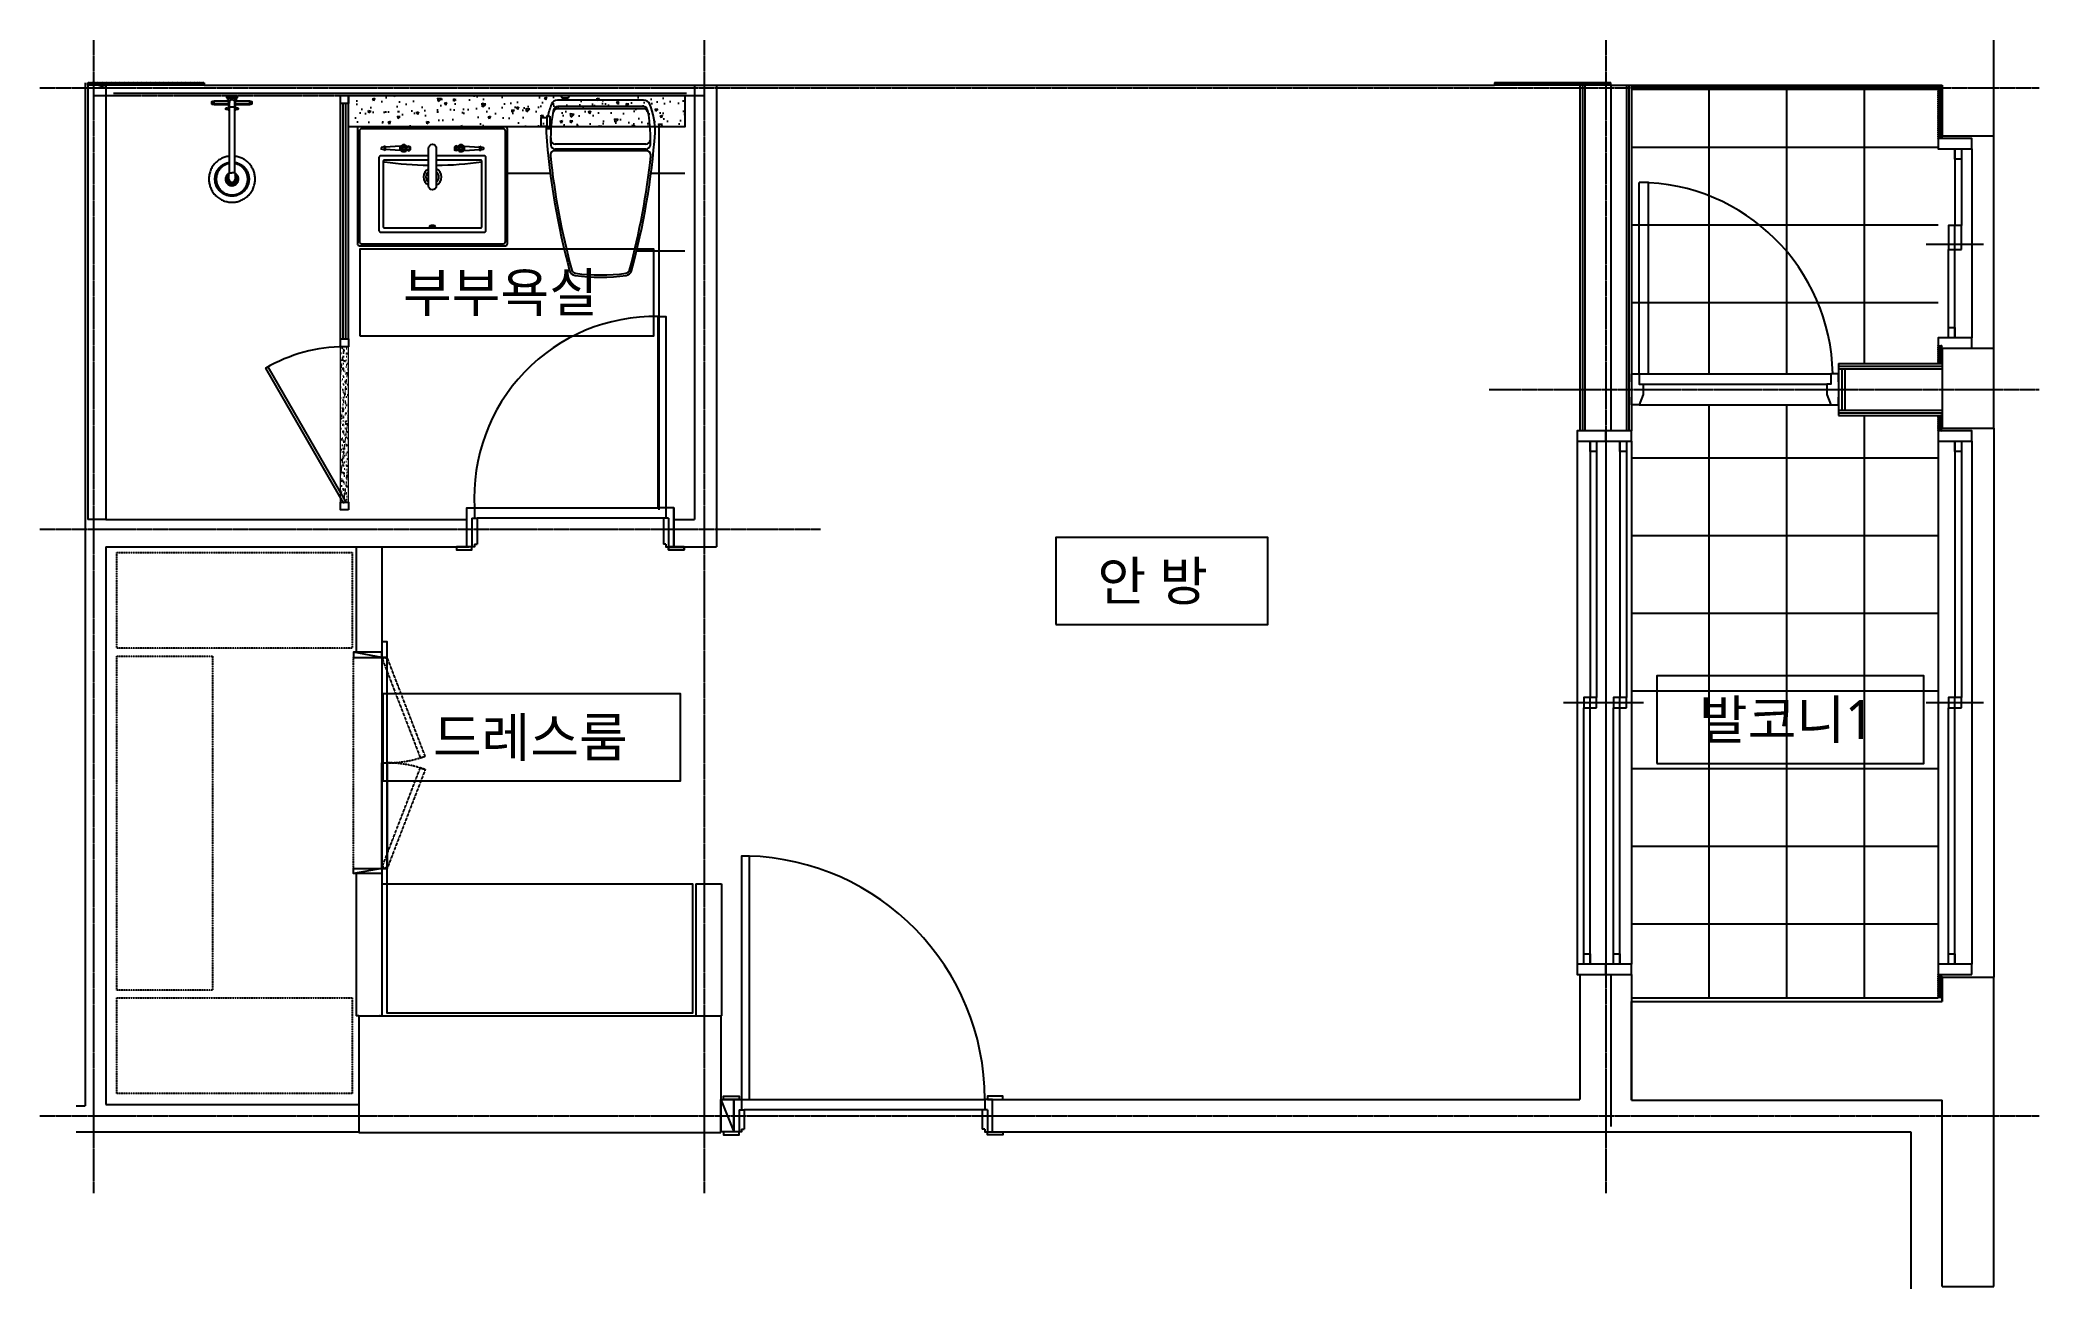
# Model space of a CAD drawing. Header units: millimetres. Extents: x 0 to 7727, y 0 to 4825.
import ezdxf
from ezdxf.enums import TextEntityAlignment as Align

# ---------------------------------------------------------------- set-up
doc = ezdxf.new("R2010")
doc.units = ezdxf.units.MM
doc.linetypes.add('주동원본-1$0$CEN', pattern=[62, 60, -1, 0, -1])
doc.linetypes.add('주동원본-1$0$HIDDENX2', pattern=[0.75, 0.5, -0.25])
for name, color, linetype in [('A_TXT', 160, 'Continuous'), ('LEGN', 7, 'Continuous'), ('주동원본-1$0$A_BATH', 6, 'Continuous'), ('주동원본-1$0$A_DOOR', 250, 'Continuous'), ('주동원본-1$0$A_DRY', 250, 'Continuous'), ('주동원본-1$0$A_ELE6', 6, 'Continuous'), ('주동원본-1$0$A_FIN2', 8, 'Continuous'), ('주동원본-1$0$A_FUR-IN', 19, 'Continuous'), ('주동원본-1$0$A_HAT_P', 179, 'Continuous'), ('주동원본-1$0$A_HRAL', 4, 'Continuous'), ('주동원본-1$0$A_INS', 8, 'Continuous'), ('주동원본-1$0$A_mc', 171, '주동원본-1$0$CEN'), ('주동원본-1$0$A_WIN', 4, 'Continuous'), ('주동원본-1$0$AS_CEN-1', 1, '주동원본-1$0$CEN'), ('주동원본-1$0$AS_CON', 170, 'Continuous'), ('주동원본-1$0$WBLOCK', 7, 'Continuous')]:
    doc.layers.add(name, color=color, linetype=linetype)
doc.styles.add('맑은고딕', font='malgun.ttf')

msp = doc.modelspace()

# ---------------------------------------------------------------- texts
at = {"layer": 'A_TXT', "color": 7, "linetype": 'Continuous', "style": '맑은고딕'}
for s, p in [('부부욕실', (1403.4, 3849.7)), ('안 방', (4087.3, 2735.1)), ('발코니1', (6412.6, 2199.8)), ('드레스룸', (1518.6, 2131))]:
    msp.add_text(s, height=150, dxfattribs=at).set_placement(p, align=Align.MIDDLE_LEFT)

# ---------------------------------------------------------------- blocks, each defined once
blk = doc.blocks.new('주동원본-1$0$WD_1000_D-a')
at = {"layer": '주동원본-1$0$A_DOOR', "linetype": 'Continuous'}
blk.add_line((0, 162), (50, 37), dxfattribs=at)
at = {"layer": '주동원본-1$0$A_DOOR', "color": 8}
for p, q in [((110, 162), (1020, 162)), ((1010, 122), (90, 122))]:
    blk.add_line(p, q, dxfattribs=at)
at = {"layer": '주동원본-1$0$A_DOOR', "ltscale": 0.3}
for p, q in [((70, 122), (90, 122)), ((70, 122), (70, 37)), ((90, 122), (90, 47)), ((1030, 122), (1010, 122)), ((1010, 122), (1010, 47)), ((1030, 122), (1030, 37)), ((80, 47), (90, 47)), ((1020, 47), (1010, 47))]:
    blk.add_line(p, q, dxfattribs=at)
at = {"layer": '주동원본-1$0$A_DOOR'}
blk.add_lwpolyline([(80, 162), (110, 162), (110, 1102), (80, 1102)], close=True, dxfattribs=at)
at = {"layer": '주동원본-1$0$A_DOOR', "linetype": 'Continuous'}
blk.add_lwpolyline([(0, 162), (50, 162), (50, 37), (0, 37)], close=True, dxfattribs=at)
at = {"layer": '주동원본-1$0$A_DOOR', "ltscale": 0.3}
for points in [[(70, 162), (10, 162), (10, 174), (70, 174)], [(1030, 162), (1090, 162), (1090, 174), (1030, 174)], [(70, 37), (10, 37), (10, 25), (70, 25)], [(1030, 37), (1090, 37), (1090, 25), (1030, 25)]]:
    blk.add_lwpolyline(points, close=True, dxfattribs=at)
for points in [[(50, 37), (50, 162), (80, 162), (80, 122)], [(1050, 37), (1050, 162), (1020, 162), (1020, 122)], [(80, 47), (80, 37), (50, 37)], [(1020, 47), (1020, 37), (1050, 37)]]:
    blk.add_lwpolyline(points, dxfattribs=at)
at = {"layer": '주동원본-1$0$A_DOOR', "color": 8}
blk.add_arc((79.3, 161.7), 940.7, 0.01754, 88.4976, dxfattribs=at)
blk = doc.blocks.new('주동원본-1$0$SD_800')
at = {"layer": '주동원본-1$0$A_DOOR', "linetype": 'Continuous'}
blk.add_line((30, 120), (30, 860), dxfattribs=at)
at = {"layer": '주동원본-1$0$A_DOOR', "color": 8}
for p, q in [((30, 120), (770, 120)), ((45, 80), (755, 80)), ((30, 0), (770, 0))]:
    blk.add_line(p, q, dxfattribs=at)
at = {"layer": '주동원본-1$0$A_DOOR', "linetype": 'Continuous'}
for points in [[(30, 120), (65, 120), (65, 860), (30, 860)], [(0, 90), (0, 120), (30, 120), (30, 80), (45, 80), (45, 40), (30, 0), (0, 0), (0, 30)], [(800, 90), (800, 120), (770, 120), (770, 80), (755, 80), (755, 40), (770, 0), (800, 0), (800, 30)]]:
    blk.add_lwpolyline(points, dxfattribs=at)
at = {"layer": '주동원본-1$0$A_DOOR', "color": 8}
blk.add_arc((24.5, 106.7), 753.3, 1.03841, 89.58157, dxfattribs=at)

# ---------------------------------------------------------------- hatches: boundary and pattern name
at = {"layer": '주동원본-1$0$A_HAT_P'}
h = msp.add_hatch(dxfattribs=at)
h.set_pattern_fill('AR-CONC', scale=15, angle=-90, style=0)
h.set_pattern_definition([(40, (-97295.83, -917988.13), (-9.41282, 107.589027), [11.25, -123.75]), (95, (-97295.83, -917988.13), (112.82882, -20.8127), [9, -99]), (349.5486, (-97296.62, -917979.16), (103.415931, 86.776407), [9.561028, -105.171317]), (43.8158, (-97265.83, -917988.13), (-24.827852, 160.086157), [16.875, -185.625]), (353.3644, (-97267.9, -917974.79), (146.11768, 140.199406), [14.341543, -157.75695]), (98.8158, (-97265.83, -917988.13), (146.11779, 140.199292), [13.5, -148.5]), (69, (-97273.33, -917973.13), (-60.392834, 89.536058), [11.25, -123.75]), (124, (-97273.33, -917973.13), (108.772507, 36.4973), [9, -99]), (18.5486, (-97278.36, -917965.67), (48.379575, 126.033394), [9.561028, -105.171317]), (52.5, (-97295.83, -917988.13), (49.934078, 1.8239783), [0, -97.8, 0, -100.5, 0, -99.375]), (82.5, (-97295.83, -917988.13), (59.1617568, 39.4604306), [0, -57.3, 0, -95.55, 0, -37.875]), (122.5, (-97295.83, -918021.58), (-3.3832308, 80.0733654), [0, -37.5, 0, -117, 0, -155.25]), (132.5, (-97295.83, -918036.58), (15.0157473, 87.4779254), [0, -48.75, 0, -77.7, 0, -110.25])])
h.paths.add_polyline_path([(1192, 4490), (1192, 4610), (2492, 4610), (2492, 4490)])
h = msp.add_hatch(dxfattribs=at)
h.set_pattern_fill('AR-SAND', scale=10, angle=270, style=0)
h.set_pattern_definition([(232.5, (-2288686.506, 214138.227), (-19.26823769, 0.62993358), [0, -15.2, 0, -17, 0, -16.25]), (262.5, (-2288686.506, 214138.227), (-28.22146065, -17.69776705), [0, -8.2, 0, -13.7, 0, -5.25]), (302.5, (-2288686.506, 214150.527), (-0.05659054, -31.14141862), [0, -5, 0, -18, 0, -23.5]), (312.5, (-2288686.506, 214150.527), (-8.77675565, -30.06126605), [0, -2.5, 0, -11.8, 0, -13.5])])
h.paths.add_polyline_path([(1192, 3040), (1162, 3040), (1162, 3640), (1192, 3640)])

# ---------------------------------------------------------------- linework, layer by layer
at = {"layer": 'LEGN', "color": 7}
for points in [[(1236.3, 3681.8), (2373, 3681.8), (2373, 4017.6), (1236.3, 4017.6)], [(3926.5, 2566.5), (4745.5, 2566.5), (4745.5, 2903.6), (3926.5, 2903.6)], [(6249.5, 2030.6), (7282.4, 2030.6), (7282.4, 2368.9), (6249.5, 2368.9)], [(1325.2, 1963.3), (2476, 1963.3), (2476, 2298.7), (1325.2, 2298.7)]]:
    msp.add_lwpolyline(points, close=True, dxfattribs=at)
at = {"layer": '주동원본-1$0$A_BATH', "color": 7}
for p, q in [((722.2, 4592.6), (722.2, 4591.1)), ((755.4, 4580.5), (754.1, 4580.5)), ((2332.3, 4568.1), (2001.7, 4568.1)), ((2332.3, 4559.5), (2001.7, 4559.5)), ((2013.1, 4610), (2017.4, 4601.5)), ((2017.4, 4601.5), (2030.2, 4601.5)), ((2021.6, 4592.9), (2021.6, 4601.5)), ((2030.2, 4601.5), (2043, 4601.5)), ((2038.7, 4592.9), (2038.7, 4601.5)), ((2043, 4601.5), (2047.3, 4610)), ((1936, 4518.5), (1936, 4496.3)), ((1959.7, 4524.5), (1942, 4524.5)), ((1959.7, 4490.3), (1942, 4490.3)), ((1959.7, 4531.1), (1970.3, 4531.1)), ((1959.7, 4531.1), (1959.7, 4483.7)), ((1959.7, 4483.7), (1970.3, 4483.7)), ((1970.3, 4531.1), (1970.3, 4483.7)), ((1330.1, 4412.4), (1319.3, 4410.2)), ((1319.3, 4410.2), (1319.3, 4402.8)), ((1333.6, 4415.9), (1330.1, 4412.4)), ((1330.1, 4412.4), (1330.1, 4400.7)), ((1334.9, 4411.5), (1333.6, 4415.9)), ((1392.6, 4415.1), (1334.9, 4411.5)), ((1334.9, 4411.5), (1334.9, 4401.6)), ((1392.7, 4398.1), (1392.7, 4415)), ((1392.7, 4410.7), (1398, 4410.7)), ((1416.5, 4409.4), (1426.5, 4415.9)), ((1426.5, 4415.9), (1426.5, 4397.3)), ((1426.5, 4415.9), (1431.2, 4412.8)), ((1431.2, 4412.8), (1431.2, 4400.4)), ((1607.5, 4415.9), (1602.8, 4412.8)), ((1602.8, 4412.8), (1602.8, 4400.4)), ((1617.5, 4409.4), (1607.5, 4415.9)), ((1607.5, 4415.9), (1607.5, 4397.3)), ((1641.3, 4410.7), (1636, 4410.7)), ((1641.3, 4398.1), (1641.3, 4415)), ((1641.4, 4415.1), (1699.1, 4411.5)), ((1699.1, 4411.5), (1700.4, 4415.9)), ((1699.1, 4411.5), (1699.1, 4401.6)), ((1700.4, 4415.9), (1703.9, 4412.4)), ((1703.9, 4412.4), (1714.7, 4410.2)), ((1703.9, 4412.4), (1703.9, 4400.7)), ((1714.7, 4410.2), (1714.7, 4402.8)), ((2342.4, 4423), (1991.6, 4423)), ((1330.1, 4400.7), (1319.4, 4402.7)), ((1333.6, 4397.3), (1330.1, 4400.7)), ((1334.9, 4401.6), (1333.6, 4397.3)), ((1392.6, 4398), (1334.9, 4401.6)), ((1392.7, 4402.4), (1398, 4402.4)), ((1416.5, 4403.7), (1426.5, 4397.3)), ((1426.5, 4397.3), (1431.2, 4400.2)), ((1607.5, 4397.3), (1602.8, 4400.2)), ((1617.5, 4403.7), (1607.5, 4397.3)), ((1641.3, 4402.4), (1636, 4402.4)), ((1641.4, 4398), (1699.1, 4401.6)), ((1699.1, 4401.6), (1700.4, 4397.3)), ((1700.4, 4397.3), (1703.9, 4400.7)), ((1703.9, 4400.7), (1714.6, 4402.7)), ((2344.2, 4396.8), (1989.8, 4396.8)), ((2342.4, 4403.6), (1991.6, 4403.6))]:
    msp.add_line(p, q, dxfattribs=at)
at = {"layer": '주동원본-1$0$A_BATH', "color": 7, "linetype": 'Continuous'}
for p, q in [((1162, 3670), (1162, 4580)), ((1172, 3670), (1172, 4580)), ((1182, 3670), (1182, 4580)), ((1192, 3670), (1192, 4580))]:
    msp.add_line(p, q, dxfattribs=at)
at = {"layer": '주동원본-1$0$A_BATH', "color": 7, "lineweight": 0}
for p, q in [((1162, 3040), (1162, 3640)), ((1192, 3040), (1192, 3640))]:
    msp.add_line(p, q, dxfattribs=at)
at = {"layer": '주동원본-1$0$A_BATH', "color": 7, "linetype": 'Continuous'}
for points in [[(1192, 4580), (1162, 4580), (1162, 4610), (1192, 4610), (1192, 4580)], [(1192, 3640), (1162, 3640), (1162, 3670), (1192, 3670), (1192, 3640)], [(1192, 3010), (1162, 3010), (1162, 3040), (1192, 3040), (1192, 3010)]]:
    msp.add_lwpolyline(points, dxfattribs=at)
at = {"layer": '주동원본-1$0$A_BATH', "color": 7}
msp.add_lwpolyline([(1192, 4490), (1192, 4610), (2492, 4610), (2492, 4490)], close=True, dxfattribs=at)
for points in [[(2333.1, 4592.9), (2000.9, 4592.9, 0.307138), (1977.1, 4576.7, 0.040162), (1963, 4531.1), (1959.7, 4531.1), (1959.7, 4524.5), (1936, 4524.5), (1936, 4490.3), (1956.9, 4490.3), (1956, 4468, 0.047029), (2047.1, 3933.9, 0.304122), (2068.6, 3915.2, 0.063545), (2265.4, 3915.2, 0.304122), (2286.9, 3933.9, 0.046858), (2377.9, 4466.7, -1), (2377.9, 4466.7, 0.095629), (2356.9, 4576.7, -0.574074), (2356.9, 4576.7, 0.307138), (2333.1, 4592.9)], [(1235, 4030), (1799, 4030, 0.414214), (1807, 4038), (1807, 4482, 0.414214), (1799, 4490), (1235, 4490, 0.414214), (1227, 4482), (1227, 4038, 0.414214)], [(1243, 4038), (1791, 4038, 0.414214), (1799, 4046), (1799, 4474, 0.414214), (1791, 4482), (1243, 4482, 0.414214), (1235, 4474), (1235, 4046, 0.414214)], [(1532, 4261, -1), (1502, 4261), (1502, 4407, -1), (1532, 4407)]]:
    msp.add_lwpolyline(points, format="xyb", close=True, dxfattribs=at)
for points in [[(1502, 4377), (1316, 4377, 0.414214), (1310, 4371), (1310, 4089, 0.414214), (1316, 4083), (1718, 4083, 0.414214), (1724, 4089), (1724, 4371, 0.414214), (1718, 4377), (1532, 4377)], [(1502, 4361), (1332, 4361, 0.414214), (1326, 4355), (1326, 4105, 0.414214), (1332, 4099), (1702, 4099, 0.414214), (1708, 4105), (1708, 4355, 0.414214), (1702, 4361), (1532, 4361)], [(1527.3, 4107.2, 0.187486), (1506.8, 4106.9)]]:
    msp.add_lwpolyline(points, format="xyb", dxfattribs=at)
at = {"layer": '주동원본-1$0$A_BATH', "color": 7, "linetype": 'Continuous'}
msp.add_lwpolyline([(1181.3, 3042.5), (1172.7, 3037.5), (872.7, 3557.1), (881.3, 3562.1)], close=True, dxfattribs=at)
at = {"layer": '주동원본-1$0$A_BATH', "color": 7}
for centre, radius in [((1407, 4407), 9.95), ((1407, 4407), 8.48), ((1407, 4407), 4.98), ((1627, 4407), 9.95), ((1627, 4407), 8.48), ((1627, 4407), 4.98)]:
    msp.add_circle(centre, radius, dxfattribs=at)
for centre, radius, start, end in [((2001.7, 4551), 17.1, 90, 163.65604), ((2001.7, 4542.4), 17.1, 90, 163.65604), ((2332.3, 4551), 17.1, 16.34396, 90), ((2332.3, 4542.4), 17.1, 16.34396, 90), ((1942, 4518.5), 5.99, 90, 180), ((1942, 4496.3), 5.99, 180, 270), ((2558.7, 4439.4), 585.1, 168.52601, 180.75195), ((1775.3, 4439.4), 585.1, 359.24805, 11.47399), ((1392.6, 4415), 0.137, 0, 93.26775), ((1407, 4407), 13.3, 19.1964, 164.01888), ((1627, 4407), 13.3, 15.98112, 160.8036), ((1641.4, 4415), 0.137, 86.73225, 180), ((1999.3, 4431.5), 25.7, 179.49818, 184.3412), ((4846.7, 4667.1), 2881.3, 184.3412, 184.54499), ((4846.7, 4647.7), 2881.3, 184.3412, 184.54499), ((1991.6, 4440.1), 17.1, 184.54499, 270), ((1991.6, 4420.7), 17.1, 184.54499, 270), ((2342.4, 4440.1), 17.1, 270, 355.45501), ((2342.4, 4420.7), 17.1, 270, 355.45501), ((-512.7, 4667.1), 2881.3, 355.45501, 355.6588), ((-512.7, 4647.7), 2881.3, 355.45501, 355.6588), ((2334.7, 4431.5), 25.7, 355.6588, 0.50182), ((1319.4, 4402.8), 0.137, 186.71545, 259.51714), ((1520, 5610), 1269, 261.48016, 269.18725), ((1407, 4407), 13.3, 199.98018, 337.54256), ((1431.1, 4400.4), 0.137, 302.44941, 0), ((1517, 4296), 35, 115.37693, 244.62307), ((1520, 5610), 1269, 270.54183, 278.51984), ((1517, 4296), 35, 295.37693, 64.62307), ((1602.9, 4400.4), 0.137, 180, 237.55059), ((1627, 4407), 13.3, 202.45744, 340.01982), ((1714.5, 4402.8), 0.137, 280.48286, 353.28455), ((1989.8, 4379.7), 17.1, 90, 186.11976), ((4837.6, 4685), 2881.3, 186.11976, 195.0653), ((-503.6, 4685), 2881.3, 344.9347, 353.88371), ((2344.2, 4379.7), 17.1, 354.46527, 90), ((1517, 4296), 25, 126.8699, 233.1301), ((1517, 4296), 25, 306.8699, 53.1301), ((1507.2, 4105.8), 1.18, 112.05574, 247.94426), ((1517.4, 4148.2), 44.7, 256.18938, 282.53), ((1526.8, 4105.9), 1.42, 284.89859, 69.58027), ((2071.9, 3940.6), 17.1, 195.0653, 262.72804), ((2167, 4686.1), 768.6, 262.72804, 277.27196), ((2262.1, 3940.6), 17.1, 277.27196, 344.9347)]:
    msp.add_arc(centre, radius, start, end, dxfattribs=at)
at = {"layer": '주동원본-1$0$A_BATH', "color": 7, "linetype": 'Continuous'}
msp.add_arc((1177, 3040), 600, 90, 120.47747, dxfattribs=at)
at = {"layer": '주동원본-1$0$A_BATH', "color": 7}
for points, weights in [([(664.5, 4587.3), (664.5, 4587.6), (664.8, 4587.6)], [1, 0.707277557976, 1]), ([(664.8, 4577.7), (664.5, 4577.7), (664.5, 4578)], [1, 0.707343997022, 1]), ([(667.2, 4587.6), (667.5, 4587.6), (667.5, 4587.3)], [1, 0.71396016074, 1]), ([(667.5, 4578), (667.5, 4577.7), (667.2, 4577.7)], [1, 0.71830572668, 1]), ([(672.4, 4588.4), (672.4, 4588.8), (672.8, 4589)], [1, 0.870635026101, 1]), ([(672.4, 4588.5), (672.5, 4588.8), (672.6, 4588.9)], [1, 0.951076685987, 1]), ([(672.4, 4588.4), (672.4, 4588.5), (672.4, 4588.5)], [1, 0.99631739226, 1]), ([(672.4, 4586.1), (672.5, 4584.4), (672.5, 4582.6)], [1, 0.99968819273, 1]), ([(672.5, 4582.6), (672.5, 4580.9), (672.4, 4579.2)], [1, 0.99968819273, 1]), ([(673.1, 4576.2), (672.4, 4576.2), (672.4, 4576.9)], [1, 0.70728540474, 1]), ([(672.6, 4588.9), (672.7, 4589), (672.8, 4589)], [1, 0.993540974966, 1]), ([(672.8, 4589), (672.9, 4589.1), (673.1, 4589.1)], [1, 0.963590397564, 1]), ([(672.8, 4589), (672.9, 4589.1), (673.1, 4589.1)], [1, 0.963590472414, 1]), ([(722.4, 4602), (722.1, 4602), (722.1, 4602.3)], [1, 0.71521702093, 1]), ([(727.9, 4579.8), (727.9, 4580.5), (728.6, 4580.5)], [1, 0.707106781186, 1]), ([(728.4, 4573.3), (727.9, 4573.5), (727.9, 4574)], [1, 0.802374313725, 1]), ([(732.1, 4576.9), (729.1, 4580.5), (729.1, 4585.1)], [1, 0.940539767269, 1]), ([(729.6, 4581.7), (730.3, 4579), (732.1, 4576.9)], [1, 0.977972354249, 1]), ([(729.6, 4581.4), (729.6, 4581.5), (729.6, 4581.7)], [1, 0.988148501761, 1]), ([(731.6, 4572.1), (731.4, 4572.1), (731.4, 4572.2)], [1, 0.707809626254, 1]), ([(731.6, 4572.1), (731.4, 4572.1), (731.4, 4572.2)], [1, 0.707234314256, 1]), ([(731.6, 4572.1), (731.4, 4572.1), (731.4, 4572.2)], [1, 0.707106781187, 1]), ([(732.5, 4588.6), (731.3, 4585.8), (732.1, 4582.9)], [1, 0.9443407356, 1]), ([(732.1, 4585.1), (732.1, 4595.1), (742, 4595.1)], [1, 0.707106980294, 1]), ([(732.5, 4587.9), (732.4, 4587.8), (732.4, 4587.6)], [1, 0.999893829597, 1]), ([(732.5, 4588.6), (732.6, 4588.6), (732.7, 4588.7)], [1, 0.925009884541, 1]), ([(739.5, 4601.7), (739.5, 4602), (739.2, 4602)], [1, 0.744065077772, 1]), ([(739.3, 4594.7), (739.5, 4594.8), (739.5, 4595)], [1, 0.797475949433, 1]), ([(739.4, 4594.7), (739.5, 4594.8), (739.5, 4595)], [1, 0.896689367163, 1]), ([(744.5, 4595), (742, 4595.8), (739.5, 4595)], [1, 0.953410444621, 1]), ([(744.7, 4602), (744.5, 4602), (744.5, 4601.7)], [1, 0.772711861116, 1]), ([(744.5, 4595), (744.5, 4594.8), (744.7, 4594.7)], [1, 0.798057064978, 1]), ([(751.9, 4576.9), (754.9, 4580.5), (754.9, 4585.1)], [1, 0.940539767269, 1]), ([(752.6, 4572.2), (752.6, 4572.1), (752.4, 4572.1)], [1, 0.707174253057, 1]), ([(754.3, 4581.7), (754.4, 4581.6), (754.4, 4581.5)], [1, 0.99043286645, 1]), ([(758.7, 4587.5), (756.8, 4586.7), (754.9, 4586.2)], [1, 0.99841649626, 0.998621653531]), ([(755.4, 4580.5), (756.1, 4580.5), (756.1, 4579.8)], [1, 0.707343960546, 1]), ([(756.1, 4574), (756.1, 4573.5), (755.6, 4573.3)], [1, 0.802330230137, 1]), ([(758.9, 4587.8), (758.9, 4587.6), (758.7, 4587.5)], [1, 0.837560668092, 1]), ([(761.9, 4602.3), (761.9, 4602), (761.6, 4602)], [1, 0.715171427276, 1]), ([(810.8, 4589.1), (811.5, 4589.1), (811.5, 4588.4)], [1, 0.707285447242, 1]), ([(811.4, 4582.6), (811.4, 4584.4), (811.5, 4586.1)], [1, 0.999688172474, 1]), ([(811.5, 4579.2), (811.4, 4580.9), (811.4, 4582.6)], [1, 0.999688172515, 1]), ([(816.8, 4587.6), (816.5, 4587.6), (816.5, 4587.3)], [1, 0.714280884241, 1]), ([(816.5, 4578), (816.5, 4577.7), (816.8, 4577.7)], [1, 0.716998220434, 1]), ([(819.2, 4587.6), (819.4, 4587.6), (819.4, 4587.3)], [1, 0.707642349066, 1]), ([(819.4, 4578), (819.4, 4577.7), (819.2, 4577.7)], [1, 0.707283339165, 1]), ([(754.4, 4552.8), (754.4, 4552.4), (753.9, 4552.4)], [1, 0.707353688037, 1]), ([(831.6, 4287.6, 0), (831.6, 4365.8, 0), (754.1, 4376.2, 0)], [1, 0.752773770474, 1]), ([(754.1, 4352.4, 0), (807.3, 4344.4, 0), (808.1, 4287.6, 0)], [1, 0.768408053225, 1]), ([(803.1, 4287.6, 0), (803.1, 4337.5, 0), (754.1, 4347.3, 0)], [1, 0.773222191329, 1]), ([(723.7, 4282.8, 0), (722.5, 4287.6, 0), (723.7, 4292.3, 0)], [1, 0.96875, 1]), ([(723.7, 4287.7, 0), (723.6, 4288.2, 0), (723.1, 4288.2, 0)], [1, 0.773783360198, 1]), ([(723.1, 4287, 0), (723.6, 4287, 0), (723.7, 4287.5, 0)], [1, 0.773781109645, 1]), ([(730.3, 4304, 0), (725.9, 4300.8, 0), (723.7, 4295.9, 0)], [1, 0.966558723935, 1]), ([(728.5, 4281.7, 0), (726, 4287.6, 0), (728.5, 4293.4, 0)], [1, 0.92, 1]), ([(728.5, 4293.4, 0), (729.2, 4295.1, 0), (730.3, 4296.5, 0)], [1, 0.992761544221, 1]), ([(730.3, 4287.6, 0), (730.3, 4275.7, 0), (742.2, 4275.7, 0)], [1, 0.707106980294, 1]), ([(767.5, 4287.6, 0), (767.5, 4302.8, 0), (754.1, 4309.9, 0)], [1, 0.85750668117, 1]), ([(763.6, 4287.6, 0), (763.6, 4299.1, 0), (754.1, 4305.4, 0)], [1, 0.881917034313, 1]), ([(760.7, 4295.9, 0), (758.5, 4300.8, 0), (754.1, 4304, 0)], [1, 0.966558690862, 1]), ([(754.1, 4296.5, 0), (755.2, 4295.1, 0), (755.9, 4293.4, 0)], [1, 0.992761528732, 1]), ([(755.9, 4293.4, 0), (757.1, 4290.6, 0), (757.1, 4287.6, 0)], [1, 0.979795897113, 1]), ([(757.1, 4287.6, 0), (757.1, 4284.5, 0), (755.9, 4281.7, 0)], [1, 0.979795897113, 1]), ([(760.7, 4292.3, 0), (761.3, 4290, 0), (761.3, 4287.6, 0)], [1, 0.992156741649, 1]), ([(761.2, 4288.2, 0), (760.8, 4288.2, 0), (760.7, 4287.7, 0)], [1, 0.773671620612, 1]), ([(761.3, 4287.6, 0), (761.3, 4285.2, 0), (760.7, 4282.8, 0)], [1, 0.992156741649, 1]), ([(760.7, 4287.5, 0), (760.8, 4287, 0), (761.2, 4287, 0)], [1, 0.773669369549, 1])]:
    msp.add_rational_spline(points, weights, degree=2, dxfattribs=at)
for points, degree in [([(664.5, 4587.3), (664.5, 4578)], 1), ([(664.8, 4577.7), (664.8, 4587.6)], 1), ([(664.8, 4587.6), (667.2, 4587.6)], 1), ([(664.8, 4577.7), (667.2, 4577.7)], 1), ([(672.4, 4587.6), (667.2, 4587.6)], 1), ([(667.2, 4577.7), (667.2, 4587.6)], 1), ([(667.2, 4577.7), (672.4, 4577.7)], 1), ([(667.5, 4587.3), (672.4, 4587.3)], 1), ([(667.5, 4587.3), (667.5, 4578)], 1), ([(672.4, 4578), (667.5, 4578)], 1), ([(667.8, 4586.1), (672.4, 4586.1)], 1), ([(667.8, 4586.1), (667.8, 4579.2)], 1), ([(672.4, 4579.2), (667.8, 4579.2)], 1), ([(672.4, 4586.1), (672.4, 4588.4)], 1), ([(672.4, 4588.4), (729.1, 4588.4)], 1), ([(672.4, 4576.9), (672.4, 4579.2)], 1), ([(727.9, 4576.9), (672.4, 4576.9)], 1), ([(729.1, 4589.1), (710.4, 4589.1), (691.8, 4589.1), (673.1, 4589.1)], 3), ([(681.7, 4576.2), (673.1, 4576.2)], 1), ([(729.1, 4589.1), (681.7, 4589.1)], 1), ([(681.7, 4589.1), (729.1, 4589.1)], 1), ([(720.1, 4562.6), (720.1, 4562.6)], 1), ([(720.2, 4562.6), (732.1, 4561.8)], 1), ([(722.1, 4602.3), (722.1, 4610)], 1), ([(722.1, 4610), (761.9, 4610)], 1), ([(761.9, 4602.3), (722.1, 4602.3)], 1), ([(722.2, 4592.6), (729.1, 4592.6)], 1), ([(722.2, 4591.1), (729.1, 4591.1)], 1), ([(727.9, 4579.8), (727.9, 4574)], 1), ([(730.2, 4579.8), (727.9, 4579.8)], 1), ([(727.9, 4574), (732.1, 4574)], 1), ([(731.4, 4572.4), (728.4, 4573.3)], 1), ([(728.4, 4573.3), (732.1, 4573.3)], 1), ([(728.6, 4580.5), (729.9, 4580.5)], 1), ([(729.9, 4580.5), (728.6, 4580.5)], 1), ([(729.1, 4585.1), (729.1, 4593.6), (729.1, 4602)], 2), ([(729.1, 4602), (729.1, 4588.6)], 1), ([(729.6, 4580.5), (729.6, 4581.7)], 1), ([(729.6, 4581.7), (732.1, 4581.7)], 1), ([(729.6, 4561.9), (729.6, 4573)], 1), ([(731.4, 4572.2), (731.4, 4572.4)], 1), ([(731.4, 4572.4), (732.1, 4572.4)], 1), ([(732.1, 4572.2), (731.4, 4572.2)], 1), ([(731.6, 4572.1), (731.6, 4572.1), (731.7, 4572.1), (732.1, 4572.1)], 3), ([(732, 4572.1), (731.7, 4572.1), (731.6, 4572.1), (731.6, 4572.1)], 3), ([(732, 4572.1), (732, 4572.1), (732, 4572.1), (732.1, 4572.1)], 3), ([(732.1, 4572.1), (732, 4572.1), (732, 4572.1), (732, 4572.1)], 3), ([(732.2, 4586.5), (732.1, 4586.3)], 1), ([(732.1, 4565.3), (732.1, 4585.1)], 1), ([(742, 4565.3), (732.1, 4565.3)], 1), ([(732.1, 4311.4, 0), (732.1, 4565.3)], 1), ([(739.3, 4594.7), (739.3, 4594.7)], 1), ([(739.3, 4594.7), (739.3, 4594.7)], 1), ([(739.4, 4594.7), (739.4, 4594.7)], 1), ([(739.4, 4594.7), (739.4, 4594.7)], 1), ([(744.5, 4601.7), (739.5, 4601.7)], 1), ([(739.5, 4595), (739.5, 4601.7)], 1), ([(740.2, 4594.9), (740, 4594.9)], 1), ([(741.2, 4595), (741, 4595)], 1), ([(751.9, 4565.3), (742, 4565.3)], 1), ([(743, 4595), (742.8, 4595)], 1), ([(744, 4594.9), (743.8, 4594.9)], 1), ([(744.5, 4601.7), (744.5, 4595)], 1), ([(744.6, 4594.7), (744.6, 4594.7)], 1), ([(744.6, 4594.7), (744.6, 4594.7)], 1), ([(744.7, 4594.7), (744.7, 4594.7)], 1), ([(761.6, 4602), (744.8, 4602)], 1), ([(751.9, 4585.1), (751.9, 4565.3)], 1), ([(751.9, 4574), (756.1, 4574)], 1), ([(751.9, 4573.3), (755.6, 4573.3)], 1), ([(751.9, 4572.4), (752.6, 4572.4)], 1), ([(752.6, 4572.2), (751.9, 4572.2)], 1), ([(751.9, 4565.3), (751.9, 4311.4, 0)], 1), ([(751.9, 4561.8), (763.8, 4562.6)], 1), ([(755.6, 4573.3), (752.6, 4572.4)], 1), ([(752.6, 4572.4), (752.6, 4572.2)], 1), ([(756.1, 4579.8), (753.8, 4579.8)], 1), ([(754.4, 4581.7), (754.4, 4580.5)], 1), ([(754.4, 4573), (754.4, 4561.9)], 1), ([(754.9, 4585.1), (754.9, 4593.6), (754.9, 4602)], 2), ([(761.8, 4592.6), (754.9, 4592.6)], 1), ([(761.8, 4591.1), (754.9, 4591.1)], 1), ([(754.9, 4589.1), (802.3, 4589.1)], 1), ([(754.9, 4589.1), (802.3, 4589.1)], 1), ([(802.3, 4589.1), (754.9, 4589.1)], 1), ([(810.8, 4589.1), (792.2, 4589.1), (773.5, 4589.1), (754.9, 4589.1)], 3), ([(754.9, 4588.4), (811.5, 4588.4)], 1), ([(758.9, 4587.8), (754.9, 4587.8)], 1), ([(754.9, 4587.5), (758.7, 4587.5)], 1), ([(756.1, 4579.8), (756.1, 4574)], 1), ([(811.5, 4576.9), (756.1, 4576.9)], 1), ([(758.9, 4591.1), (758.9, 4587.8)], 1), ([(761.8, 4591.1), (761.8, 4592.6)], 1), ([(761.9, 4610), (761.9, 4602.3)], 1), ([(763.9, 4562.6), (763.9, 4562.6)], 1), ([(802.3, 4589.1), (810.8, 4589.1)], 1), ([(811.5, 4588.4), (811.5, 4586.1)], 1), ([(816.7, 4587.6), (811.5, 4587.6)], 1), ([(811.5, 4587.3), (816.5, 4587.3)], 1), ([(816.2, 4586.1), (811.5, 4586.1)], 1), ([(811.5, 4579.2), (811.5, 4576.9)], 1), ([(816.2, 4579.2), (811.5, 4579.2)], 1), ([(816.5, 4578), (811.5, 4578)], 1), ([(811.5, 4577.7), (816.7, 4577.7)], 1), ([(816.2, 4586.1), (816.2, 4579.2)], 1), ([(816.5, 4587.3), (816.5, 4578)], 1), ([(816.8, 4587.6), (819.2, 4587.6)], 1), ([(816.8, 4577.7), (816.8, 4587.6)], 1), ([(819.2, 4577.7), (816.8, 4577.7)], 1), ([(819.2, 4587.6), (819.2, 4577.7)], 1), ([(819.4, 4578), (819.4, 4587.3)], 1), ([(720.1, 4556), (720.1, 4556)], 1), ([(732.1, 4556.8), (720.2, 4556.1)], 1), ([(729.6, 4552.8), (729.6, 4556.7)], 1), ([(732.1, 4552.8), (729.6, 4552.8)], 1), ([(732.1, 4552.4), (730.1, 4552.4)], 1), ([(763.8, 4556.1), (751.9, 4556.8)], 1), ([(754.4, 4552.8), (751.9, 4552.8)], 1), ([(753.9, 4552.4), (751.9, 4552.4)], 1), ([(754.4, 4556.7), (754.4, 4552.8)], 1), ([(763.9, 4556), (763.9, 4556)], 1), ([(723.7, 4291.4, 0), (723.5, 4291.5, 0)], 1), ([(723.5, 4283.6, 0), (723.7, 4283.8, 0)], 1), ([(723.7, 4295.9, 0), (723.7, 4279.3, 0)], 1), ([(728.5, 4281.7, 0), (728.5, 4293.4, 0)], 1), ([(730.3, 4311.4, 0), (742.2, 4311.4, 0)], 1), ([(730.3, 4287.6, 0), (730.3, 4311.4, 0)], 1), ([(754.1, 4311.4, 0), (754.1, 4287.6, 0)], 1), ([(755.9, 4281.7, 0), (755.9, 4293.4, 0)], 1), ([(760.7, 4279.3, 0), (760.7, 4295.9, 0)], 1), ([(760.8, 4291.5, 0), (760.7, 4291.4, 0)], 1), ([(760.7, 4283.8, 0), (760.8, 4283.6, 0)], 1)]:
    msp.add_open_spline(points, degree=degree, dxfattribs=at)
for points, knots in [([(673.1, 4589.1), (673.1, 4589.1), (674, 4589.1), (677.4, 4589.1), (680.4, 4589.1), (681.7, 4589.1)], [0, 0, 0, 0, 13.652681, 27.21404, 34.891963, 34.891963, 34.891963, 34.891963]), ([(673.1, 4576.2), (674.9, 4576.2), (681.6, 4576.2), (695.8, 4576.2), (712.3, 4576.2), (723.8, 4576.2), (727.9, 4576.2)], [0, 0, 0, 0, 5.275005, 20.297377, 42.779988, 55.168683, 55.168683, 55.168683, 55.168683]), ([(718.3, 4559.3), (718.3, 4559.5), (718.3, 4560), (718.4, 4560.8), (718.7, 4561.6), (719.3, 4562.4), (719.9, 4562.6), (720.1, 4562.6)], [0, 0, 0, 0, 0.641607, 1.310398, 2.454263, 3.379821, 4.146738, 4.146738, 4.146738, 4.146738]), ([(718.3, 4559.3), (718.3, 4558.7), (718.4, 4557.9), (718.8, 4556.9), (719.2, 4556.5), (719.7, 4556.3), (720.2, 4556.4), (720.7, 4556.8), (721.1, 4557.6), (721.3, 4558.8), (721.3, 4560.1), (721, 4561.2), (720.6, 4561.8), (720.3, 4562.1), (719.9, 4562.3), (719.6, 4562.3), (719.2, 4562.1), (718.8, 4561.6), (718.4, 4560.6), (718.3, 4559.8), (718.3, 4559.3)], [0, 0, 0, 0, 1.777985, 2.531945, 3.110157, 3.589684, 4.083913, 4.672453, 5.402729, 6.723242, 8.192649, 9.462786, 9.992475, 10.441669, 10.8282, 11.191071, 11.586709, 12.049265, 13.214853, 14.62915, 14.62915, 14.62915, 14.62915]), ([(720.1, 4556), (720, 4556), (719.7, 4556.1), (719.2, 4556.3), (718.7, 4557), (718.3, 4558.1), (718.3, 4558.9), (718.3, 4559.3)], [0, 0, 0, 0, 0.363643, 0.756281, 1.692572, 2.843975, 4.146798, 4.146798, 4.146798, 4.146798]), ([(720.1, 4562.6), (720.3, 4562.5), (720.8, 4562.3), (721.3, 4561.5), (721.6, 4560.5), (721.7, 4559.3), (721.6, 4558.1), (721.3, 4557.1), (720.8, 4556.3), (720.4, 4556.1), (720.1, 4556)], [0, 0, 0, 0, 0.664222, 1.572973, 2.644775, 3.905366, 5.17108, 6.246215, 7.110614, 7.810838, 7.810838, 7.810838, 7.810838]), ([(739.2, 4602), (738.5, 4602), (737, 4602), (734.3, 4602), (731.4, 4602), (728.3, 4602), (725.9, 4602), (724.2, 4602), (723.3, 4602), (722.8, 4602), (722.6, 4602), (722.4, 4602), (722.6, 4602), (722.8, 4602), (723.3, 4602), (723.9, 4602), (724.7, 4602), (725.7, 4602), (726.9, 4602), (728.2, 4602), (729.7, 4602), (731.3, 4602), (733, 4602), (734.8, 4602), (736.5, 4602), (738.9, 4602), (742, 4602), (745.6, 4602), (749.2, 4602), (752.6, 4602), (755.6, 4602), (758.1, 4602), (760, 4602), (761.1, 4602), (761.6, 4602)], [0, 0, 0, 0, 2.270137, 4.470052, 8.023345, 11.130606, 13.659557, 15.510303, 16.113916, 16.548832, 16.812007, 16.900401, 16.988817, 17.252013, 17.686943, 18.290561, 19.125414, 20.141286, 21.326705, 22.670204, 24.159299, 25.777454, 27.507121, 29.330749, 31.09074, 32.900043, 36.600817, 40.30155, 43.870813, 47.424183, 50.531467, 53.060262, 54.910999, 56.300803, 56.300803, 56.300803, 56.300803]), ([(756.1, 4576.2), (760.1, 4576.2), (771.7, 4576.2), (786.1, 4576.2), (798.5, 4576.2), (804.8, 4576.2), (808.4, 4576.2), (810, 4576.2), (810.4, 4576.2), (810.7, 4576.2), (810.8, 4576.2), (810.7, 4576.2), (810.6, 4576.2), (810.3, 4576.2), (810, 4576.2), (809.6, 4576.2), (809, 4576.2), (808.4, 4576.2), (807.7, 4576.2), (807, 4576.2), (806.1, 4576.2), (805.4, 4576.2), (804.8, 4576.2), (804.2, 4576.2), (803.6, 4576.2), (803, 4576.2), (802.5, 4576.2), (802.3, 4576.2)], [83.501416, 83.501416, 83.501416, 83.501416, 95.820014, 118.302602, 126.95821, 133.32498, 137.259633, 137.844887, 138.26394, 138.515974, 138.600169, 138.654068, 138.815491, 139.084016, 139.355444, 139.810392, 140.368155, 141.028593, 141.591133, 142.429829, 143.368722, 144.173105, 144.6344, 145.276637, 145.778503, 146.47429, 147.20019, 147.20019, 147.20019, 147.20019]), ([(762.3, 4559.3), (762.3, 4559.7), (762.4, 4560.6), (762.7, 4561.6), (763.3, 4562.4), (763.7, 4562.5), (763.9, 4562.6)], [0, 0, 0, 0, 1.143108, 2.315316, 3.483602, 4.559224, 4.559224, 4.559224, 4.559224]), ([(763.9, 4556), (763.7, 4556.1), (763.3, 4556.2), (762.7, 4557), (762.4, 4558), (762.3, 4558.9), (762.3, 4559.3)], [0, 0, 0, 0, 1.081255, 2.254231, 3.421506, 4.5598, 4.5598, 4.5598, 4.5598]), ([(762.7, 4559.3), (762.7, 4558.7), (762.8, 4557.9), (763.3, 4556.9), (763.6, 4556.5), (764.1, 4556.3), (764.7, 4556.4), (765.1, 4556.8), (765.5, 4557.6), (765.7, 4558.8), (765.7, 4560.1), (765.4, 4561.2), (765, 4561.8), (764.7, 4562.1), (764.4, 4562.3), (764, 4562.3), (763.6, 4562.1), (763.2, 4561.6), (762.8, 4560.6), (762.7, 4559.8), (762.7, 4559.3)], [0, 0, 0, 0, 1.777985, 2.531945, 3.110157, 3.589684, 4.083913, 4.672453, 5.402729, 6.723242, 8.192649, 9.462786, 9.992475, 10.441669, 10.8282, 11.191071, 11.586709, 12.049265, 13.214853, 14.62915, 14.62915, 14.62915, 14.62915]), ([(763.9, 4562.6), (764.1, 4562.6), (764.7, 4562.4), (765.3, 4561.6), (765.6, 4560.5), (765.8, 4559.3), (765.6, 4558.1), (765.3, 4557), (764.7, 4556.2), (764.1, 4556), (763.9, 4556)], [0, 0, 0, 0, 0.756236, 1.692497, 2.851256, 4.168893, 5.454337, 6.600012, 7.527948, 8.293839, 8.293839, 8.293839, 8.293839]), ([(751.9, 4552.4), (752.3, 4552.4), (753.4, 4552.4), (753.9, 4552.4), (753.9, 4552.4)], [0, 0, 0, 0, 2.241427, 7.019875, 7.019875, 7.019875, 7.019875]), ([(754.1, 4311.4, 0), (754.1, 4311.4, 0), (752.8, 4311.4, 0), (748.4, 4311.4, 0), (745.3, 4311.4, 0), (742.2, 4311.4, 0)], [0, 0, 0, 0, 8.057434, 8.057434, 16.114871, 16.114871, 16.114871, 16.114871])]:
    msp.add_open_spline(points, degree=3, knots=knots, dxfattribs=at)
for points, weights, knots in [([(742, 4595.1), (746.1, 4595.1), (749, 4592.2), (751.9, 4589.2), (751.9, 4585.1)], [1, 0.923879459124, 1, 0.923879459124, 1], [15.707958, 15.707958, 15.707958, 23.511568, 23.511568, 31.315178, 31.315178, 31.315178]), ([(811.5, 4576.9), (811.5, 4576.6), (811.3, 4576.4), (811.1, 4576.2), (810.8, 4576.2)], [1, 0.923871449689, 1, 0.923871449688, 1], [0, 0, 0, 0.546259, 0.546259, 1.092519, 1.092519, 1.092519]), ([(730.1, 4552.4), (729.9, 4552.4), (729.7, 4552.5), (729.6, 4552.6), (729.6, 4552.8)], [1, 0.923878904566, 1, 0.923878904566, 1], [0, 0, 0, 0.3901864, 0.3901864, 0.7803729, 0.7803729, 0.7803729]), ([(730.3, 4376.2, 0), (645.5, 4364.8, 0), (653.1, 4279.6, 0), (660.7, 4194.5, 0), (746.2, 4198.3, 0), (831.6, 4202.1, 0), (831.6, 4287.6, 0)], [1, 0.722690351678, 1, 0.722690351678, 1, 0.722690351678, 1], [0, 0, 0, 111.709061, 111.709061, 223.418122, 223.418122, 335.127183, 335.127183, 335.127183]), ([(808.1, 4287.6, 0), (808.1, 4225.6, 0), (746.2, 4221.8, 0), (684.3, 4218, 0), (676.8, 4279.6, 0), (669.3, 4341.2, 0), (730.3, 4352.4, 0)], [1, 0.728214537635, 1, 0.728214537635, 1, 0.728214537635, 1], [0, 0, 0, 81.517797, 81.517797, 163.035595, 163.035595, 244.553392, 244.553392, 244.553392]), ([(730.3, 4347.3, 0), (674.3, 4336.1, 0), (681.8, 4279.6, 0), (689.3, 4223.1, 0), (746.2, 4226.8, 0), (803.1, 4230.5, 0), (803.1, 4287.6, 0)], [1, 0.729938462493, 1, 0.729938462493, 1, 0.729938462493, 1], [0, 0, 0, 75.097052, 75.097052, 150.194104, 150.194104, 225.291157, 225.291157, 225.291157]), ([(730.3, 4309.9, 0), (711.3, 4299.8, 0), (718.2, 4279.5, 0), (725.1, 4259.1, 0), (746.3, 4262.6, 0), (767.5, 4266.1, 0), (767.5, 4287.6, 0)], [1, 0.762415052233, 1, 0.762415052233, 1, 0.762415052233, 1], [0, 0, 0, 29.304263, 29.304263, 58.608527, 58.608527, 87.91279, 87.91279, 87.91279]), ([(730.3, 4305.4, 0), (715.6, 4295.6, 0), (722.4, 4279.4, 0), (729.1, 4263.1, 0), (746.4, 4266.5, 0), (763.6, 4270, 0), (763.6, 4287.6, 0)], [1, 0.773008583091, 1, 0.773008583091, 1, 0.773008583091, 1], [0, 0, 0, 24.256169, 24.256169, 48.512339, 48.512339, 72.768508, 72.768508, 72.768508]), ([(723.7, 4279.3, 0), (729.1, 4267.3, 0), (742.2, 4267.3, 0), (755.3, 4267.3, 0), (760.7, 4279.3, 0)], [1, 0.83985502989, 1, 0.83985502989, 1], [0, 0, 0, 19.242016, 19.242016, 38.484032, 38.484032, 38.484032]), ([(755.9, 4281.7, 0), (752, 4272.7, 0), (742.2, 4272.7, 0), (732.3, 4272.7, 0), (728.5, 4281.7, 0)], [1, 0.834241679265, 1, 0.834241679265, 1], [0, 0, 0, 14.39437, 14.39437, 28.788741, 28.788741, 28.788741]), ([(742.2, 4275.7, 0), (747.1, 4275.7, 0), (750.6, 4279.2, 0), (754.1, 4282.6, 0), (754.1, 4287.6, 0)], [1, 0.923879459124, 1, 0.923879459124, 1], [15.707958, 15.707958, 15.707958, 23.511568, 23.511568, 31.315178, 31.315178, 31.315178])]:
    msp.add_rational_spline(points, weights, degree=2, knots=knots, dxfattribs=at)
at = {"layer": '주동원본-1$0$A_DOOR', "color": 8, "linetype": 'Continuous'}
for p, q in [((1679.5, 3017.5), (2389.5, 3017.5)), ((2409.5, 2977.5), (1689.5, 2977.5))]:
    msp.add_line(p, q, dxfattribs=at)
at = {"layer": '주동원본-1$0$A_DOOR', "linetype": 'Continuous'}
for p, q in [((2449.5, 3017.5), (2449.5, 2867.5)), ((1669.5, 2977.5), (1689.5, 2977.5)), ((1669.5, 2977.5), (1669.5, 2867.5)), ((1689.5, 2977.5), (1689.5, 2877.5)), ((2429.5, 2977.5), (2409.5, 2977.5)), ((2409.5, 2977.5), (2409.5, 2877.5)), ((2429.5, 2977.5), (2429.5, 2867.5)), ((1679.5, 2877.5), (1689.5, 2877.5)), ((2419.5, 2877.5), (2409.5, 2877.5))]:
    msp.add_line(p, q, dxfattribs=at)
for points in [[(2419.5, 3017.5), (2389.5, 3017.5), (2389.5, 3757.5), (2419.5, 3757.5)], [(1669.5, 2867.5), (1609.5, 2867.5), (1609.5, 2855.5), (1669.5, 2855.5)], [(2429.5, 2867.5), (2489.5, 2867.5), (2489.5, 2855.5), (2429.5, 2855.5)]]:
    msp.add_lwpolyline(points, close=True, dxfattribs=at)
for points in [[(1649.5, 2867.5), (1649.5, 3017.5), (1679.5, 3017.5), (1679.5, 2977.5)], [(2449.5, 2867.5), (2449.5, 3017.5), (2419.5, 3017.5), (2419.5, 2977.5)], [(1679.5, 2877.5), (1679.5, 2867.5), (1649.5, 2867.5)], [(2419.5, 2877.5), (2419.5, 2867.5), (2449.5, 2867.5)]]:
    msp.add_lwpolyline(points, dxfattribs=at)
at = {"layer": '주동원본-1$0$A_DOOR', "color": 8, "linetype": 'Continuous'}
msp.add_arc((2377.1, 3058.2), 698.8, 88.98714, 183.33983, dxfattribs=at)
at = {"layer": '주동원본-1$0$A_DRY', "color": 7}
for p, q in [((175, 4660), (175, 707.5)), ((254.5, 4650), (254.5, 2972.5)), ((2529.5, 4650), (2529.5, 2972.5)), ((2614.5, 4650), (2614.5, 2867.5)), ((5952, 4650), (5952, 3315)), ((5962, 4650), (5962, 3315)), ((5972, 4650), (5972, 3315)), ((6132, 4650), (6132, 3315)), ((6142, 4650), (6142, 3315)), ((6152, 4650), (6152, 3315)), ((6952, 3575), (7352, 3575)), ((6952, 3575), (6952, 3375)), ((6952, 3565), (7352, 3565)), ((6952, 3555), (7352, 3555)), ((6964.5, 3555), (6964.5, 3395)), ((6977, 3555), (6977, 3395)), ((6952, 3395), (7352, 3395)), ((6952, 3385), (7352, 3385)), ((6952, 3375), (7352, 3375)), ((254.5, 2972.5), (1649.5, 2972.5)), ((2449.5, 2972.5), (2529.5, 2972.5)), ((254, 2867.5), (1659.5, 2867.5)), ((254, 2867.5), (254, 712.5)), ((1222, 2867.5), (1222, 2460)), ((1322, 2867.5), (1322, 2460)), ((2489.5, 2867.5), (2614.5, 2867.5)), ((1222, 1605), (1222, 1055)), ((1322, 1605), (1322, 1055)), ((2534.5, 1565), (2534.5, 1055)), ((2534.5, 1565), (2634.5, 1565)), ((2634.5, 1565), (2634.5, 1055)), ((5952, 1215), (5952, 732.5)), ((6152, 1215), (6152, 730)), ((1232, 1055), (1222, 1055)), ((1232, 1055), (1222, 1055)), ((1314.5, 1055), (1312, 1055)), ((1314.5, 1055), (1312, 1055)), ((2634.5, 1055), (2632, 1055)), ((140, 707.5), (175, 707.5)), ((254, 712.5), (1232, 712.5)), ((3682, 732.5), (5952, 732.5)), ((140, 607.5), (1232, 607.5)), ((3682, 607.5), (7232, 607.5)), ((7232, 607.5), (7232, 0))]:
    msp.add_line(p, q, dxfattribs=at)
at = {"layer": '주동원본-1$0$A_ELE6', "color": 7}
for p, q in [((7552, 4455), (7552, 4825)), ((7552, 3635), (7552, 4455)), ((7552, 3325), (7552, 1205))]:
    msp.add_line(p, q, dxfattribs=at)
at = {"layer": '주동원본-1$0$A_FIN2', "color": 7, "ltscale": 0.7}
for p, q in [((634.5, 4650), (184.5, 4650)), ((6072, 4650), (5622, 4650))]:
    msp.add_line(p, q, dxfattribs=at)
at = {"layer": '주동원본-1$0$A_FIN2', "color": 7}
msp.add_line((284.5, 4620), (2499.5, 4620), dxfattribs=at)
at = {"layer": '주동원본-1$0$A_FUR-IN', "color": 7}
for p, q in [((1322, 2440), (1212, 2460)), ((1322, 1625), (1212, 1605))]:
    msp.add_line(p, q, dxfattribs=at)
at = {"layer": '주동원본-1$0$A_FUR-IN', "color": 7, "linetype": '주동원본-1$0$HIDDENX2', "ltscale": 2}
msp.add_line((1212, 1625), (1212, 2440), dxfattribs=at)
for points in [[(297, 2845), (1207, 2845), (1207, 2475), (297, 2475)], [(667, 2445), (667, 1155), (297, 1155), (297, 2445)], [(1342, 2440), (1323.2, 2433.2), (1470.3, 2051.6), (1489.1, 2058.4)], [(1342, 1625), (1323.2, 1631.8), (1470.3, 2013.4), (1489.1, 2006.6)], [(297, 1125), (1207, 1125), (1207, 755), (297, 755)]]:
    msp.add_lwpolyline(points, close=True, dxfattribs=at)
at = {"layer": '주동원본-1$0$A_FUR-IN', "color": 7, "ltscale": 6}
for points in [[(1342, 2440), (1342, 2500), (1322, 2500), (1322, 2440)], [(1322, 2460), (1212, 2460), (1212, 2440), (1322, 2440)], [(1342, 1625), (1342, 2440), (1322, 2440), (1322, 1625)], [(1342, 2440), (1322, 2440), (1322, 2032.5), (1342, 2032.5)], [(1342, 1625), (1322, 1625), (1322, 2032.5), (1342, 2032.5)], [(1322, 1605), (1212, 1605), (1212, 1625), (1322, 1625)], [(1342, 1565), (1342, 1625), (1322, 1625), (1322, 1565)]]:
    msp.add_lwpolyline(points, close=True, dxfattribs=at)
at = {"layer": '주동원본-1$0$A_FUR-IN', "color": 7}
msp.add_lwpolyline([(1342, 1565), (2522, 1565), (2522, 1065), (1342, 1065)], close=True, dxfattribs=at)
msp.add_lwpolyline([(1342, 1565), (2522, 1565), (2522, 1065), (1342, 1065)], close=True, dxfattribs=at)
at = {"layer": '주동원본-1$0$A_FUR-IN', "color": 7, "linetype": '주동원본-1$0$HIDDENX2', "ltscale": 2}
for centre, start, end in [((1342, 2462.5), 270, 290), ((1342, 1602.5), 70, 90)]:
    msp.add_arc(centre, 430, start, end, dxfattribs=at)
at = {"layer": '주동원본-1$0$A_HAT_P', "color": 7, "linetype": 'Continuous', "ltscale": 0.5}
for p, q in [((6452, 3535), (6452, 4635)), ((6752, 3535), (6752, 4635)), ((7052, 3575), (7052, 4635)), ((7337, 4410), (6152, 4410)), ((7337, 4110), (6152, 4110)), ((7337, 3810), (6152, 3810)), ((6452, 1125), (6452, 3415)), ((6752, 1125), (6752, 3415)), ((7052, 1125), (7052, 3375)), ((7337, 3210), (6152, 3210)), ((7337, 2910), (6152, 2910)), ((7337, 2610), (6152, 2610)), ((7337, 2310), (6152, 2310)), ((7337, 2010), (6152, 2010)), ((7337, 1710), (6152, 1710)), ((7337, 1410), (6152, 1410))]:
    msp.add_line(p, q, dxfattribs=at)
at = {"layer": '주동원본-1$0$A_HAT_P', "color": 7}
for p, q in [((2392, 4490), (2392, 3010)), ((1807, 4310), (1972.2, 4310)), ((2361.8, 4310), (2492, 4310)), ((2306.3, 4010), (2492, 4010))]:
    msp.add_line(p, q, dxfattribs=at)
at = {"layer": '주동원본-1$0$A_HRAL', "linetype": 'Continuous'}
msp.add_lwpolyline([(2489.5, 2867.5), (2429.5, 2867.5), (2429.5, 2855.5), (2489.5, 2855.5)], close=True, dxfattribs=at)
at = {"layer": '주동원본-1$0$A_INS', "color": 7, "ltscale": 0.7}
for p, q in [((184.5, 4650), (184.5, 2972.5)), ((6072, 4650), (6072, 3315)), ((254.5, 2972.5), (184.5, 2972.5)), ((6072, 1215), (6072, 627.5))]:
    msp.add_line(p, q, dxfattribs=at)
at = {"layer": '주동원본-1$0$A_INS', "color": 7}
for p, q in [((6152, 4635), (7337, 4635)), ((7337, 4635), (7337, 4445)), ((7337, 3645), (7337, 3575)), ((7337, 3375), (7337, 3315)), ((7337, 1215), (7337, 1125)), ((6152, 1125), (7337, 1125))]:
    msp.add_line(p, q, dxfattribs=at)
at = {"layer": '주동원본-1$0$A_INS', "color": 7, "ltscale": 0.7}
for points in [[(634.5, 4650, -0.524856), (632.6, 4652.7), (633.9, 4657.3, 1.449198), (630.1, 4657.3), (631.4, 4652.7, -0.524856), (629.5, 4650, -0.524856), (627.6, 4652.7), (628.9, 4657.3, 1.449198), (625.1, 4657.3), (626.4, 4652.7, -0.524856), (624.5, 4650, -0.524856), (622.6, 4652.7), (623.9, 4657.3, 1.449198), (620.1, 4657.3), (621.4, 4652.7, -0.524856), (619.5, 4650, -0.524856), (617.6, 4652.7), (618.9, 4657.3, 1.449198), (615.1, 4657.3), (616.4, 4652.7, -0.524856), (614.5, 4650, -0.524856), (612.6, 4652.7), (613.9, 4657.3, 1.449198), (610.1, 4657.3), (611.4, 4652.7, -0.524856), (609.5, 4650, -0.524856), (607.6, 4652.7), (608.9, 4657.3, 1.449198), (605.1, 4657.3), (606.4, 4652.7, -0.524856), (604.5, 4650, -0.524856), (602.6, 4652.7), (603.9, 4657.3, 1.449198), (600.1, 4657.3), (601.4, 4652.7, -0.524856), (599.5, 4650, -0.524856), (597.6, 4652.7), (598.9, 4657.3, 1.449198), (595.1, 4657.3), (596.4, 4652.7, -0.524856), (594.5, 4650, -0.524856), (592.6, 4652.7), (593.9, 4657.3, 1.449198), (590.1, 4657.3), (591.4, 4652.7, -0.524856), (589.5, 4650, -0.524856), (587.6, 4652.7), (588.9, 4657.3, 1.449198), (585.1, 4657.3), (586.4, 4652.7, -0.524856), (584.5, 4650, -0.524856), (582.6, 4652.7), (583.9, 4657.3, 1.449198), (580.1, 4657.3), (581.4, 4652.7, -0.524856), (579.5, 4650, -0.524856), (577.6, 4652.7), (578.9, 4657.3, 1.449198), (575.1, 4657.3), (576.4, 4652.7, -0.524856), (574.5, 4650, -0.524856), (572.6, 4652.7), (573.9, 4657.3, 1.449198), (570.1, 4657.3), (571.4, 4652.7, -0.524856), (569.5, 4650, -0.524856), (567.6, 4652.7), (568.9, 4657.3, 1.449198), (565.1, 4657.3), (566.4, 4652.7, -0.524856), (564.5, 4650, -0.524856), (562.6, 4652.7), (563.9, 4657.3, 1.449198), (560.1, 4657.3), (561.4, 4652.7, -0.524856), (559.5, 4650, -0.524856), (557.6, 4652.7), (558.9, 4657.3, 1.449198), (555.1, 4657.3), (556.4, 4652.7, -0.524856), (554.5, 4650, -0.524856), (552.6, 4652.7), (553.9, 4657.3, 1.449198), (550.1, 4657.3), (551.4, 4652.7, -0.524856), (549.5, 4650, -0.524856), (547.6, 4652.7), (548.9, 4657.3, 1.449198), (545.1, 4657.3), (546.4, 4652.7, -0.524856), (544.5, 4650, -0.524856), (542.6, 4652.7), (543.9, 4657.3, 1.449198), (540.1, 4657.3), (541.4, 4652.7, -0.524856), (539.5, 4650, -0.524856), (537.6, 4652.7), (538.9, 4657.3, 1.449198), (535.1, 4657.3), (536.4, 4652.7, -0.524856), (534.5, 4650, -0.524856), (532.6, 4652.7), (533.9, 4657.3, 1.449198), (530.1, 4657.3), (531.4, 4652.7, -0.524856), (529.5, 4650, -0.524856), (527.6, 4652.7), (528.9, 4657.3, 1.449198), (525.1, 4657.3), (526.4, 4652.7, -0.524856), (524.5, 4650, -0.524856), (522.6, 4652.7), (523.9, 4657.3, 1.449198), (520.1, 4657.3), (521.4, 4652.7, -0.524856), (519.5, 4650, -0.524856), (517.6, 4652.7), (518.9, 4657.3, 1.449198), (515.1, 4657.3), (516.4, 4652.7, -0.524856), (514.5, 4650, -0.524856), (512.6, 4652.7), (513.9, 4657.3, 1.449198), (510.1, 4657.3), (511.4, 4652.7, -0.524856), (509.5, 4650, -0.524856), (507.6, 4652.7), (508.9, 4657.3, 1.449198), (505.1, 4657.3), (506.4, 4652.7, -0.524856), (504.5, 4650, -0.524856), (502.6, 4652.7), (503.9, 4657.3, 1.449198), (500.1, 4657.3), (501.4, 4652.7, -0.524856), (499.5, 4650, -0.524856), (497.6, 4652.7), (498.9, 4657.3, 1.449198), (495.1, 4657.3), (496.4, 4652.7, -0.524856), (494.5, 4650, -0.524856), (492.6, 4652.7), (493.9, 4657.3, 1.449198), (490.1, 4657.3), (491.4, 4652.7, -0.524856), (489.5, 4650, -0.524856), (487.6, 4652.7), (488.9, 4657.3, 1.449198), (485.1, 4657.3), (486.4, 4652.7, -0.524856), (484.5, 4650, -0.524856), (482.6, 4652.7), (483.9, 4657.3, 1.449198), (480.1, 4657.3), (481.4, 4652.7, -0.524856), (479.5, 4650, -0.524856), (477.6, 4652.7), (478.9, 4657.3, 1.449198), (475.1, 4657.3), (476.4, 4652.7, -0.524856), (474.5, 4650, -0.524856), (472.6, 4652.7), (473.9, 4657.3, 1.449198), (470.1, 4657.3), (471.4, 4652.7, -0.524856), (469.5, 4650, -0.524856), (467.6, 4652.7), (468.9, 4657.3, 1.449198), (465.1, 4657.3), (466.4, 4652.7, -0.524856), (464.5, 4650, -0.524856), (462.6, 4652.7), (463.9, 4657.3, 1.449198), (460.1, 4657.3), (461.4, 4652.7, -0.524856), (459.5, 4650, -0.524856), (457.6, 4652.7), (458.9, 4657.3, 1.449198), (455.1, 4657.3), (456.4, 4652.7, -0.524856), (454.5, 4650, -0.524856), (452.6, 4652.7), (453.9, 4657.3, 1.449198), (450.1, 4657.3), (451.4, 4652.7, -0.524856), (449.5, 4650, -0.524856), (447.6, 4652.7), (448.9, 4657.3, 1.449198), (445.1, 4657.3), (446.4, 4652.7, -0.524856), (444.5, 4650, -0.524856), (442.6, 4652.7), (443.9, 4657.3, 1.449198), (440.1, 4657.3), (441.4, 4652.7, -0.524856), (439.5, 4650, -0.524856), (437.6, 4652.7), (438.9, 4657.3, 1.449198), (435.1, 4657.3), (436.4, 4652.7, -0.524856), (434.5, 4650, -0.524856), (432.6, 4652.7), (433.9, 4657.3, 1.449198), (430.1, 4657.3), (431.4, 4652.7, -0.524856), (429.5, 4650, -0.524856), (427.6, 4652.7), (428.9, 4657.3, 1.449198), (425.1, 4657.3), (426.4, 4652.7, -0.524856), (424.5, 4650, -0.524856), (422.6, 4652.7), (423.9, 4657.3, 1.449198), (420.1, 4657.3), (421.4, 4652.7, -0.524856), (419.5, 4650, -0.524856), (417.6, 4652.7), (418.9, 4657.3, 1.449198), (415.1, 4657.3), (416.4, 4652.7, -0.524856), (414.5, 4650, -0.524856), (412.6, 4652.7), (413.9, 4657.3, 1.449198), (410.1, 4657.3), (411.4, 4652.7, -0.524856), (409.5, 4650, -0.524856), (407.6, 4652.7), (408.9, 4657.3, 1.449198), (405.1, 4657.3), (406.4, 4652.7, -0.524856), (404.5, 4650, -0.524856), (402.6, 4652.7), (403.9, 4657.3, 1.449198), (400.1, 4657.3), (401.4, 4652.7, -0.524856), (399.5, 4650, -0.524856), (397.6, 4652.7), (398.9, 4657.3, 1.449198), (395.1, 4657.3), (396.4, 4652.7, -0.524856), (394.5, 4650, -0.524856), (392.6, 4652.7), (393.9, 4657.3, 1.449198), (390.1, 4657.3), (391.4, 4652.7, -0.524856), (389.5, 4650, -0.524856), (387.6, 4652.7), (388.9, 4657.3, 1.449198), (385.1, 4657.3), (386.4, 4652.7, -0.524856), (384.5, 4650, -0.524856), (382.6, 4652.7), (383.9, 4657.3, 1.449198), (380.1, 4657.3), (381.4, 4652.7, -0.524856), (379.5, 4650, -0.524856), (377.6, 4652.7), (378.9, 4657.3, 1.449198), (375.1, 4657.3), (376.4, 4652.7, -0.524856), (374.5, 4650, -0.524856), (372.6, 4652.7), (373.9, 4657.3, 1.449198), (370.1, 4657.3), (371.4, 4652.7, -0.524856), (369.5, 4650, -0.524856), (367.6, 4652.7), (368.9, 4657.3, 1.449198), (365.1, 4657.3), (366.4, 4652.7, -0.524856), (364.5, 4650, -0.524856), (362.6, 4652.7), (363.9, 4657.3, 1.449198), (360.1, 4657.3), (361.4, 4652.7, -0.524856), (359.5, 4650, -0.524856), (357.6, 4652.7), (358.9, 4657.3, 1.449198), (355.1, 4657.3), (356.4, 4652.7, -0.524856), (354.5, 4650, -0.524856), (352.6, 4652.7), (353.9, 4657.3, 1.449198), (350.1, 4657.3), (351.4, 4652.7, -0.524856), (349.5, 4650, -0.524856), (347.6, 4652.7), (348.9, 4657.3, 1.449198), (345.1, 4657.3), (346.4, 4652.7, -0.524856), (344.5, 4650, -0.524856), (342.6, 4652.7), (343.9, 4657.3, 1.449198), (340.1, 4657.3), (341.4, 4652.7, -0.524856), (339.5, 4650, -0.524856), (337.6, 4652.7), (338.9, 4657.3, 1.449198), (335.1, 4657.3), (336.4, 4652.7, -0.524856), (334.5, 4650, -0.524856), (332.6, 4652.7), (333.9, 4657.3, 1.449198), (330.1, 4657.3), (331.4, 4652.7, -0.524856), (329.5, 4650, -0.524856), (327.6, 4652.7), (328.9, 4657.3, 1.449198), (325.1, 4657.3), (326.4, 4652.7, -0.524856), (324.5, 4650, -0.524856), (322.6, 4652.7), (323.9, 4657.3, 1.449198), (320.1, 4657.3), (321.4, 4652.7, -0.524856), (319.5, 4650, -0.524856), (317.6, 4652.7), (318.9, 4657.3, 1.449198), (315.1, 4657.3), (316.4, 4652.7, -0.524856), (314.5, 4650, -0.524856), (312.6, 4652.7), (313.9, 4657.3, 1.449198), (310.1, 4657.3), (311.4, 4652.7, -0.524856), (309.5, 4650, -0.524856), (307.6, 4652.7), (308.9, 4657.3, 1.449198), (305.1, 4657.3), (306.4, 4652.7, -0.524856), (304.5, 4650, -0.524856), (302.6, 4652.7), (303.9, 4657.3, 1.449198), (300.1, 4657.3), (301.4, 4652.7, -0.524856), (299.5, 4650, -0.524856), (297.6, 4652.7), (298.9, 4657.3, 1.449198), (295.1, 4657.3), (296.4, 4652.7, -0.524856), (294.5, 4650, -0.524856), (292.6, 4652.7), (293.9, 4657.3, 1.449198), (290.1, 4657.3), (291.4, 4652.7, -0.524856), (289.5, 4650, -0.524856), (287.6, 4652.7), (288.9, 4657.3, 1.449198), (285.1, 4657.3), (286.4, 4652.7, -0.524856), (284.5, 4650, -0.524856), (282.6, 4652.7), (283.9, 4657.3, 1.449198), (280.1, 4657.3), (281.4, 4652.7, -0.524856), (279.5, 4650, -0.524856), (277.6, 4652.7), (278.9, 4657.3, 1.449198), (275.1, 4657.3), (276.4, 4652.7, -0.524856), (274.5, 4650, -0.524856), (272.6, 4652.7), (273.9, 4657.3, 1.449198), (270.1, 4657.3), (271.4, 4652.7, -0.524856), (269.5, 4650, -0.524856), (267.6, 4652.7), (268.9, 4657.3, 1.449198), (265.1, 4657.3), (266.4, 4652.7, -0.524856), (264.5, 4650, -0.524856), (262.6, 4652.7), (263.9, 4657.3, 1.449198), (260.1, 4657.3), (261.4, 4652.7, -0.524856), (259.5, 4650, -0.524856), (257.6, 4652.7), (258.9, 4657.3, 1.449198), (255.1, 4657.3), (256.4, 4652.7, -0.524856), (254.5, 4650, -0.524856), (252.6, 4652.7), (253.9, 4657.3, 1.449198), (250.1, 4657.3), (251.4, 4652.7, -0.524856), (249.5, 4650, -0.524856), (247.6, 4652.7), (248.9, 4657.3, 1.449198), (245.1, 4657.3), (246.4, 4652.7, -0.524856), (244.5, 4650, -0.524856), (242.6, 4652.7), (243.9, 4657.3, 1.449198), (240.1, 4657.3), (241.4, 4652.7, -0.524856), (239.5, 4650, -0.524856), (237.6, 4652.7), (238.9, 4657.3, 1.449198), (235.1, 4657.3), (236.4, 4652.7, -0.524856), (234.5, 4650, -0.524856), (232.6, 4652.7), (233.9, 4657.3, 1.449198), (230.1, 4657.3), (231.4, 4652.7, -0.524856), (229.5, 4650, -0.524856), (227.6, 4652.7), (228.9, 4657.3, 1.449198), (225.1, 4657.3), (226.4, 4652.7, -0.524856), (224.5, 4650, -0.524856), (222.6, 4652.7), (223.9, 4657.3, 1.449198), (220.1, 4657.3), (221.4, 4652.7, -0.524856), (219.5, 4650, -0.524856), (217.6, 4652.7), (218.9, 4657.3, 1.449198), (215.1, 4657.3), (216.4, 4652.7, -0.524856), (214.5, 4650, -0.524856), (212.6, 4652.7), (213.9, 4657.3, 1.449198), (210.1, 4657.3), (211.4, 4652.7, -0.524856), (209.5, 4650, -0.524856), (207.6, 4652.7), (208.9, 4657.3, 1.449198), (205.1, 4657.3), (206.4, 4652.7, -0.524856), (204.5, 4650, -0.524856), (202.6, 4652.7), (203.9, 4657.3, 1.449198), (200.1, 4657.3), (201.4, 4652.7, -0.524856), (199.5, 4650, -0.524856), (197.6, 4652.7), (198.9, 4657.3, 1.449198), (195.1, 4657.3), (196.4, 4652.7, -0.524856), (194.5, 4650, -0.524856), (192.6, 4652.7), (193.9, 4657.3, 1.449198), (190.1, 4657.3), (191.4, 4652.7, -0.524856), (189.5, 4650, -0.524856), (187.6, 4652.7), (188.9, 4657.3, 1.449198), (185.1, 4657.3), (186.4, 4652.7, -0.524856), (184.5, 4650)], [(250.3, 4650, -0.291441), (235.5, 4646.9), (224.2, 4650)], [(6072, 4650, -0.524856), (6070.1, 4652.7), (6071.4, 4657.3, 1.449198), (6067.6, 4657.3), (6068.9, 4652.7, -0.524856), (6067, 4650, -0.524856), (6065.1, 4652.7), (6066.4, 4657.3, 1.449198), (6062.6, 4657.3), (6063.9, 4652.7, -0.524856), (6062, 4650, -0.524856), (6060.1, 4652.7), (6061.4, 4657.3, 1.449198), (6057.6, 4657.3), (6058.9, 4652.7, -0.524856), (6057, 4650, -0.524856), (6055.1, 4652.7), (6056.4, 4657.3, 1.449198), (6052.6, 4657.3), (6053.9, 4652.7, -0.524856), (6052, 4650, -0.524856), (6050.1, 4652.7), (6051.4, 4657.3, 1.449198), (6047.6, 4657.3), (6048.9, 4652.7, -0.524856), (6047, 4650, -0.524856), (6045.1, 4652.7), (6046.4, 4657.3, 1.449198), (6042.6, 4657.3), (6043.9, 4652.7, -0.524856), (6042, 4650, -0.524856), (6040.1, 4652.7), (6041.4, 4657.3, 1.449198), (6037.6, 4657.3), (6038.9, 4652.7, -0.524856), (6037, 4650, -0.524856), (6035.1, 4652.7), (6036.4, 4657.3, 1.449198), (6032.6, 4657.3), (6033.9, 4652.7, -0.524856), (6032, 4650, -0.524856), (6030.1, 4652.7), (6031.4, 4657.3, 1.449198), (6027.6, 4657.3), (6028.9, 4652.7, -0.524856), (6027, 4650, -0.524856), (6025.1, 4652.7), (6026.4, 4657.3, 1.449198), (6022.6, 4657.3), (6023.9, 4652.7, -0.524856), (6022, 4650, -0.524856), (6020.1, 4652.7), (6021.4, 4657.3, 1.449198), (6017.6, 4657.3), (6018.9, 4652.7, -0.524856), (6017, 4650, -0.524856), (6015.1, 4652.7), (6016.4, 4657.3, 1.449198), (6012.6, 4657.3), (6013.9, 4652.7, -0.524856), (6012, 4650, -0.524856), (6010.1, 4652.7), (6011.4, 4657.3, 1.449198), (6007.6, 4657.3), (6008.9, 4652.7, -0.524856), (6007, 4650, -0.524856), (6005.1, 4652.7), (6006.4, 4657.3, 1.449198), (6002.6, 4657.3), (6003.9, 4652.7, -0.524856), (6002, 4650, -0.524856), (6000.1, 4652.7), (6001.4, 4657.3, 1.449198), (5997.6, 4657.3), (5998.9, 4652.7, -0.524856), (5997, 4650, -0.524856), (5995.1, 4652.7), (5996.4, 4657.3, 1.449198), (5992.6, 4657.3), (5993.9, 4652.7, -0.524856), (5992, 4650, -0.524856), (5990.1, 4652.7), (5991.4, 4657.3, 1.449198), (5987.6, 4657.3), (5988.9, 4652.7, -0.524856), (5987, 4650, -0.524856), (5985.1, 4652.7), (5986.4, 4657.3, 1.449198), (5982.6, 4657.3), (5983.9, 4652.7, -0.524856), (5982, 4650, -0.524856), (5980.1, 4652.7), (5981.4, 4657.3, 1.449198), (5977.6, 4657.3), (5978.9, 4652.7, -0.524856), (5977, 4650, -0.524856), (5975.1, 4652.7), (5976.4, 4657.3, 1.449198), (5972.6, 4657.3), (5973.9, 4652.7, -0.524856), (5972, 4650, -0.524856), (5970.1, 4652.7), (5971.4, 4657.3, 1.449198), (5967.6, 4657.3), (5968.9, 4652.7, -0.524856), (5967, 4650, -0.524856), (5965.1, 4652.7), (5966.4, 4657.3, 1.449198), (5962.6, 4657.3), (5963.9, 4652.7, -0.524856), (5962, 4650, -0.524856), (5960.1, 4652.7), (5961.4, 4657.3, 1.449198), (5957.6, 4657.3), (5958.9, 4652.7, -0.524856), (5957, 4650, -0.524856), (5955.1, 4652.7), (5956.4, 4657.3, 1.449198), (5952.6, 4657.3), (5953.9, 4652.7, -0.524856), (5952, 4650, -0.524856), (5950.1, 4652.7), (5951.4, 4657.3, 1.449198), (5947.6, 4657.3), (5948.9, 4652.7, -0.524856), (5947, 4650, -0.524856), (5945.1, 4652.7), (5946.4, 4657.3, 1.449198), (5942.6, 4657.3), (5943.9, 4652.7, -0.524856), (5942, 4650, -0.524856), (5940.1, 4652.7), (5941.4, 4657.3, 1.449198), (5937.6, 4657.3), (5938.9, 4652.7, -0.524856), (5937, 4650, -0.524856), (5935.1, 4652.7), (5936.4, 4657.3, 1.449198), (5932.6, 4657.3), (5933.9, 4652.7, -0.524856), (5932, 4650, -0.524856), (5930.1, 4652.7), (5931.4, 4657.3, 1.449198), (5927.6, 4657.3), (5928.9, 4652.7, -0.524856), (5927, 4650, -0.524856), (5925.1, 4652.7), (5926.4, 4657.3, 1.449198), (5922.6, 4657.3), (5923.9, 4652.7, -0.524856), (5922, 4650, -0.524856), (5920.1, 4652.7), (5921.4, 4657.3, 1.449198), (5917.6, 4657.3), (5918.9, 4652.7, -0.524856), (5917, 4650, -0.524856), (5915.1, 4652.7), (5916.4, 4657.3, 1.449198), (5912.6, 4657.3), (5913.9, 4652.7, -0.524856), (5912, 4650, -0.524856), (5910.1, 4652.7), (5911.4, 4657.3, 1.449198), (5907.6, 4657.3), (5908.9, 4652.7, -0.524856), (5907, 4650, -0.524856), (5905.1, 4652.7), (5906.4, 4657.3, 1.449198), (5902.6, 4657.3), (5903.9, 4652.7, -0.524856), (5902, 4650, -0.524856), (5900.1, 4652.7), (5901.4, 4657.3, 1.449198), (5897.6, 4657.3), (5898.9, 4652.7, -0.524856), (5897, 4650, -0.524856), (5895.1, 4652.7), (5896.4, 4657.3, 1.449198), (5892.6, 4657.3), (5893.9, 4652.7, -0.524856), (5892, 4650, -0.524856), (5890.1, 4652.7), (5891.4, 4657.3, 1.449198), (5887.6, 4657.3), (5888.9, 4652.7, -0.524856), (5887, 4650, -0.524856), (5885.1, 4652.7), (5886.4, 4657.3, 1.449198), (5882.6, 4657.3), (5883.9, 4652.7, -0.524856), (5882, 4650, -0.524856), (5880.1, 4652.7), (5881.4, 4657.3, 1.449198), (5877.6, 4657.3), (5878.9, 4652.7, -0.524856), (5877, 4650, -0.524856), (5875.1, 4652.7), (5876.4, 4657.3, 1.449198), (5872.6, 4657.3), (5873.9, 4652.7, -0.524856), (5872, 4650, -0.524856), (5870.1, 4652.7), (5871.4, 4657.3, 1.449198), (5867.6, 4657.3), (5868.9, 4652.7, -0.524856), (5867, 4650, -0.524856), (5865.1, 4652.7), (5866.4, 4657.3, 1.449198), (5862.6, 4657.3), (5863.9, 4652.7, -0.524856), (5862, 4650, -0.524856), (5860.1, 4652.7), (5861.4, 4657.3, 1.449198), (5857.6, 4657.3), (5858.9, 4652.7, -0.524856), (5857, 4650, -0.524856), (5855.1, 4652.7), (5856.4, 4657.3, 1.449198), (5852.6, 4657.3), (5853.9, 4652.7, -0.524856), (5852, 4650, -0.524856), (5850.1, 4652.7), (5851.4, 4657.3, 1.449198), (5847.6, 4657.3), (5848.9, 4652.7, -0.524856), (5847, 4650, -0.524856), (5845.1, 4652.7), (5846.4, 4657.3, 1.449198), (5842.6, 4657.3), (5843.9, 4652.7, -0.524856), (5842, 4650, -0.524856), (5840.1, 4652.7), (5841.4, 4657.3, 1.449198), (5837.6, 4657.3), (5838.9, 4652.7, -0.524856), (5837, 4650, -0.524856), (5835.1, 4652.7), (5836.4, 4657.3, 1.449198), (5832.6, 4657.3), (5833.9, 4652.7, -0.524856), (5832, 4650, -0.524856), (5830.1, 4652.7), (5831.4, 4657.3, 1.449198), (5827.6, 4657.3), (5828.9, 4652.7, -0.524856), (5827, 4650, -0.524856), (5825.1, 4652.7), (5826.4, 4657.3, 1.449198), (5822.6, 4657.3), (5823.9, 4652.7, -0.524856), (5822, 4650, -0.524856), (5820.1, 4652.7), (5821.4, 4657.3, 1.449198), (5817.6, 4657.3), (5818.9, 4652.7, -0.524856), (5817, 4650, -0.524856), (5815.1, 4652.7), (5816.4, 4657.3, 1.449198), (5812.6, 4657.3), (5813.9, 4652.7, -0.524856), (5812, 4650, -0.524856), (5810.1, 4652.7), (5811.4, 4657.3, 1.449198), (5807.6, 4657.3), (5808.9, 4652.7, -0.524856), (5807, 4650, -0.524856), (5805.1, 4652.7), (5806.4, 4657.3, 1.449198), (5802.6, 4657.3), (5803.9, 4652.7, -0.524856), (5802, 4650, -0.524856), (5800.1, 4652.7), (5801.4, 4657.3, 1.449198), (5797.6, 4657.3), (5798.9, 4652.7, -0.524856), (5797, 4650, -0.524856), (5795.1, 4652.7), (5796.4, 4657.3, 1.449198), (5792.6, 4657.3), (5793.9, 4652.7, -0.524856), (5792, 4650, -0.524856), (5790.1, 4652.7), (5791.4, 4657.3, 1.449198), (5787.6, 4657.3), (5788.9, 4652.7, -0.524856), (5787, 4650, -0.524856), (5785.1, 4652.7), (5786.4, 4657.3, 1.449198), (5782.6, 4657.3), (5783.9, 4652.7, -0.524856), (5782, 4650, -0.524856), (5780.1, 4652.7), (5781.4, 4657.3, 1.449198), (5777.6, 4657.3), (5778.9, 4652.7, -0.524856), (5777, 4650, -0.524856), (5775.1, 4652.7), (5776.4, 4657.3, 1.449198), (5772.6, 4657.3), (5773.9, 4652.7, -0.524856), (5772, 4650, -0.524856), (5770.1, 4652.7), (5771.4, 4657.3, 1.449198), (5767.6, 4657.3), (5768.9, 4652.7, -0.524856), (5767, 4650, -0.524856), (5765.1, 4652.7), (5766.4, 4657.3, 1.449198), (5762.6, 4657.3), (5763.9, 4652.7, -0.524856), (5762, 4650, -0.524856), (5760.1, 4652.7), (5761.4, 4657.3, 1.449198), (5757.6, 4657.3), (5758.9, 4652.7, -0.524856), (5757, 4650, -0.524856), (5755.1, 4652.7), (5756.4, 4657.3, 1.449198), (5752.6, 4657.3), (5753.9, 4652.7, -0.524856), (5752, 4650, -0.524856), (5750.1, 4652.7), (5751.4, 4657.3, 1.449198), (5747.6, 4657.3), (5748.9, 4652.7, -0.524856), (5747, 4650, -0.524856), (5745.1, 4652.7), (5746.4, 4657.3, 1.449198), (5742.6, 4657.3), (5743.9, 4652.7, -0.524856), (5742, 4650, -0.524856), (5740.1, 4652.7), (5741.4, 4657.3, 1.449198), (5737.6, 4657.3), (5738.9, 4652.7, -0.524856), (5737, 4650, -0.524856), (5735.1, 4652.7), (5736.4, 4657.3, 1.449198), (5732.6, 4657.3), (5733.9, 4652.7, -0.524856), (5732, 4650, -0.524856), (5730.1, 4652.7), (5731.4, 4657.3, 1.449198), (5727.6, 4657.3), (5728.9, 4652.7, -0.524856), (5727, 4650, -0.524856), (5725.1, 4652.7), (5726.4, 4657.3, 1.449198), (5722.6, 4657.3), (5723.9, 4652.7, -0.524856), (5722, 4650, -0.524856), (5720.1, 4652.7), (5721.4, 4657.3, 1.449198), (5717.6, 4657.3), (5718.9, 4652.7, -0.524856), (5717, 4650, -0.524856), (5715.1, 4652.7), (5716.4, 4657.3, 1.449198), (5712.6, 4657.3), (5713.9, 4652.7, -0.524856), (5712, 4650, -0.524856), (5710.1, 4652.7), (5711.4, 4657.3, 1.449198), (5707.6, 4657.3), (5708.9, 4652.7, -0.524856), (5707, 4650, -0.524856), (5705.1, 4652.7), (5706.4, 4657.3, 1.449198), (5702.6, 4657.3), (5703.9, 4652.7, -0.524856), (5702, 4650, -0.524856), (5700.1, 4652.7), (5701.4, 4657.3, 1.449198), (5697.6, 4657.3), (5698.9, 4652.7, -0.524856), (5697, 4650, -0.524856), (5695.1, 4652.7), (5696.4, 4657.3, 1.449198), (5692.6, 4657.3), (5693.9, 4652.7, -0.524856), (5692, 4650, -0.524856), (5690.1, 4652.7), (5691.4, 4657.3, 1.449198), (5687.6, 4657.3), (5688.9, 4652.7, -0.524856), (5687, 4650, -0.524856), (5685.1, 4652.7), (5686.4, 4657.3, 1.449198), (5682.6, 4657.3), (5683.9, 4652.7, -0.524856), (5682, 4650, -0.524856), (5680.1, 4652.7), (5681.4, 4657.3, 1.449198), (5677.6, 4657.3), (5678.9, 4652.7, -0.524856), (5677, 4650, -0.524856), (5675.1, 4652.7), (5676.4, 4657.3, 1.449198), (5672.6, 4657.3), (5673.9, 4652.7, -0.524856), (5672, 4650, -0.524856), (5670.1, 4652.7), (5671.4, 4657.3, 1.449198), (5667.6, 4657.3), (5668.9, 4652.7, -0.524856), (5667, 4650, -0.524856), (5665.1, 4652.7), (5666.4, 4657.3, 1.449198), (5662.6, 4657.3), (5663.9, 4652.7, -0.524856), (5662, 4650, -0.524856), (5660.1, 4652.7), (5661.4, 4657.3, 1.449198), (5657.6, 4657.3), (5658.9, 4652.7, -0.524856), (5657, 4650, -0.524856), (5655.1, 4652.7), (5656.4, 4657.3, 1.449198), (5652.6, 4657.3), (5653.9, 4652.7, -0.524856), (5652, 4650, -0.524856), (5650.1, 4652.7), (5651.4, 4657.3, 1.449198), (5647.6, 4657.3), (5648.9, 4652.7, -0.524856), (5647, 4650, -0.524856), (5645.1, 4652.7), (5646.4, 4657.3, 1.449198), (5642.6, 4657.3), (5643.9, 4652.7, -0.524856), (5642, 4650, -0.524856), (5640.1, 4652.7), (5641.4, 4657.3, 1.449198), (5637.6, 4657.3), (5638.9, 4652.7, -0.524856), (5637, 4650, -0.524856), (5635.1, 4652.7), (5636.4, 4657.3, 1.449198), (5632.6, 4657.3), (5633.9, 4652.7, -0.524856), (5632, 4650, -0.524856), (5630.1, 4652.7), (5631.4, 4657.3, 1.449198), (5627.6, 4657.3), (5628.9, 4652.7, -0.524856), (5627, 4650, -0.524856), (5625.1, 4652.7), (5626.4, 4657.3, 1.449198), (5622.6, 4657.3), (5623.9, 4652.7, -0.524856), (5622, 4650)], [(6152, 4650, -0.524856), (6154.8, 4645.9), (6152.9, 4639.1, 1.449198), (6158.6, 4639.1), (6156.7, 4645.9, -0.524856), (6159.5, 4650, -0.524856), (6162.3, 4645.9), (6160.4, 4639.1, 1.449198), (6166.1, 4639.1), (6164.2, 4645.9, -0.524856), (6167, 4650, -0.524856), (6169.8, 4645.9), (6167.9, 4639.1, 1.449198), (6173.6, 4639.1), (6171.7, 4645.9, -0.524856), (6174.5, 4650, -0.524856), (6177.3, 4645.9), (6175.4, 4639.1, 1.449198), (6181.1, 4639.1), (6179.2, 4645.9, -0.524856), (6182, 4650, -0.524856), (6184.8, 4645.9), (6182.9, 4639.1, 1.449198), (6188.6, 4639.1), (6186.7, 4645.9, -0.524856), (6189.5, 4650, -0.524856), (6192.3, 4645.9), (6190.4, 4639.1, 1.449198), (6196.1, 4639.1), (6194.2, 4645.9, -0.524856), (6197, 4650, -0.524856), (6199.8, 4645.9), (6197.9, 4639.1, 1.449198), (6203.6, 4639.1), (6201.7, 4645.9, -0.524856), (6204.5, 4650, -0.524856), (6207.3, 4645.9), (6205.4, 4639.1, 1.449198), (6211.1, 4639.1), (6209.2, 4645.9, -0.524856), (6212, 4650, -0.524856), (6214.8, 4645.9), (6212.9, 4639.1, 1.449198), (6218.6, 4639.1), (6216.7, 4645.9, -0.524856), (6219.5, 4650, -0.524856), (6222.3, 4645.9), (6220.4, 4639.1, 1.449198), (6226.1, 4639.1), (6224.2, 4645.9, -0.524856), (6227, 4650, -0.524856), (6229.8, 4645.9), (6227.9, 4639.1, 1.449198), (6233.6, 4639.1), (6231.7, 4645.9, -0.524856), (6234.5, 4650, -0.524856), (6237.3, 4645.9), (6235.4, 4639.1, 1.449198), (6241.1, 4639.1), (6239.2, 4645.9, -0.524856), (6242, 4650, -0.524856), (6244.8, 4645.9), (6242.9, 4639.1, 1.449198), (6248.6, 4639.1), (6246.7, 4645.9, -0.524856), (6249.5, 4650, -0.524856), (6252.3, 4645.9), (6250.4, 4639.1, 1.449198), (6256.1, 4639.1), (6254.2, 4645.9, -0.524856), (6257, 4650, -0.524856), (6259.8, 4645.9), (6257.9, 4639.1, 1.449198), (6263.6, 4639.1), (6261.7, 4645.9, -0.524856), (6264.5, 4650, -0.524856), (6267.3, 4645.9), (6265.4, 4639.1, 1.449198), (6271.1, 4639.1), (6269.2, 4645.9, -0.524856), (6272, 4650, -0.524856), (6274.8, 4645.9), (6272.9, 4639.1, 1.449198), (6278.6, 4639.1), (6276.7, 4645.9, -0.524856), (6279.5, 4650, -0.524856), (6282.3, 4645.9), (6280.4, 4639.1, 1.449198), (6286.1, 4639.1), (6284.2, 4645.9, -0.524856), (6287, 4650, -0.524856), (6289.8, 4645.9), (6287.9, 4639.1, 1.449198), (6293.6, 4639.1), (6291.7, 4645.9, -0.524856), (6294.5, 4650, -0.524856), (6297.3, 4645.9), (6295.4, 4639.1, 1.449198), (6301.1, 4639.1), (6299.2, 4645.9, -0.524856), (6302, 4650, -0.524856), (6304.8, 4645.9), (6302.9, 4639.1, 1.449198), (6308.6, 4639.1), (6306.7, 4645.9, -0.524856), (6309.5, 4650, -0.524856), (6312.3, 4645.9), (6310.4, 4639.1, 1.449198), (6316.1, 4639.1), (6314.2, 4645.9, -0.524856), (6317, 4650, -0.524856), (6319.8, 4645.9), (6317.9, 4639.1, 1.449198), (6323.6, 4639.1), (6321.7, 4645.9, -0.524856), (6324.5, 4650, -0.524856), (6327.3, 4645.9), (6325.4, 4639.1, 1.449198), (6331.1, 4639.1), (6329.2, 4645.9, -0.524856), (6332, 4650, -0.524856), (6334.8, 4645.9), (6332.9, 4639.1, 1.449198), (6338.6, 4639.1), (6336.7, 4645.9, -0.524856), (6339.5, 4650, -0.524856), (6342.3, 4645.9), (6340.4, 4639.1, 1.449198), (6346.1, 4639.1), (6344.2, 4645.9, -0.524856), (6347, 4650, -0.524856), (6349.8, 4645.9), (6347.9, 4639.1, 1.449198), (6353.6, 4639.1), (6351.7, 4645.9, -0.524856), (6354.5, 4650, -0.524856), (6357.3, 4645.9), (6355.4, 4639.1, 1.449198), (6361.1, 4639.1), (6359.2, 4645.9, -0.524856), (6362, 4650, -0.524856), (6364.8, 4645.9), (6362.9, 4639.1, 1.449198), (6368.6, 4639.1), (6366.7, 4645.9, -0.524856), (6369.5, 4650, -0.524856), (6372.3, 4645.9), (6370.4, 4639.1, 1.449198), (6376.1, 4639.1), (6374.2, 4645.9, -0.524856), (6377, 4650, -0.524856), (6379.8, 4645.9), (6377.9, 4639.1, 1.449198), (6383.6, 4639.1), (6381.7, 4645.9, -0.524856), (6384.5, 4650, -0.524856), (6387.3, 4645.9), (6385.4, 4639.1, 1.449198), (6391.1, 4639.1), (6389.2, 4645.9, -0.524856), (6392, 4650, -0.524856), (6394.8, 4645.9), (6392.9, 4639.1, 1.449198), (6398.6, 4639.1), (6396.7, 4645.9, -0.524856), (6399.5, 4650, -0.524856), (6402.3, 4645.9), (6400.4, 4639.1, 1.449198), (6406.1, 4639.1), (6404.2, 4645.9, -0.524856), (6407, 4650, -0.524856), (6409.8, 4645.9), (6407.9, 4639.1, 1.449198), (6413.6, 4639.1), (6411.7, 4645.9, -0.524856), (6414.5, 4650, -0.524856), (6417.3, 4645.9), (6415.4, 4639.1, 1.449198), (6421.1, 4639.1), (6419.2, 4645.9, -0.524856), (6422, 4650, -0.524856), (6424.8, 4645.9), (6422.9, 4639.1, 1.449198), (6428.6, 4639.1), (6426.7, 4645.9, -0.524856), (6429.5, 4650, -0.524856), (6432.3, 4645.9), (6430.4, 4639.1, 1.449198), (6436.1, 4639.1), (6434.2, 4645.9, -0.524856), (6437, 4650, -0.524856), (6439.8, 4645.9), (6437.9, 4639.1, 1.449198), (6443.6, 4639.1), (6441.7, 4645.9, -0.524856), (6444.5, 4650, -0.524856), (6447.3, 4645.9), (6445.4, 4639.1, 1.449198), (6451.1, 4639.1), (6449.2, 4645.9, -0.524856), (6452, 4650, -0.524856), (6454.8, 4645.9), (6452.9, 4639.1, 1.449198), (6458.6, 4639.1), (6456.7, 4645.9, -0.524856), (6459.5, 4650, -0.524856), (6462.3, 4645.9), (6460.4, 4639.1, 1.449198), (6466.1, 4639.1), (6464.2, 4645.9, -0.524856), (6467, 4650, -0.524856), (6469.8, 4645.9), (6467.9, 4639.1, 1.449198), (6473.6, 4639.1), (6471.7, 4645.9, -0.524856), (6474.5, 4650, -0.524856), (6477.3, 4645.9), (6475.4, 4639.1, 1.449198), (6481.1, 4639.1), (6479.2, 4645.9, -0.524856), (6482, 4650, -0.524856), (6484.8, 4645.9), (6482.9, 4639.1, 1.449198), (6488.6, 4639.1), (6486.7, 4645.9, -0.524856), (6489.5, 4650, -0.524856), (6492.3, 4645.9), (6490.4, 4639.1, 1.449198), (6496.1, 4639.1), (6494.2, 4645.9, -0.524856), (6497, 4650, -0.524856), (6499.8, 4645.9), (6497.9, 4639.1, 1.449198), (6503.6, 4639.1), (6501.7, 4645.9, -0.524856), (6504.5, 4650, -0.524856), (6507.3, 4645.9), (6505.4, 4639.1, 1.449198), (6511.1, 4639.1), (6509.2, 4645.9, -0.524856), (6512, 4650, -0.524856), (6514.8, 4645.9), (6512.9, 4639.1, 1.449198), (6518.6, 4639.1), (6516.7, 4645.9, -0.524856), (6519.5, 4650, -0.524856), (6522.3, 4645.9), (6520.4, 4639.1, 1.449198), (6526.1, 4639.1), (6524.2, 4645.9, -0.524856), (6527, 4650, -0.524856), (6529.8, 4645.9), (6527.9, 4639.1, 1.449198), (6533.6, 4639.1), (6531.7, 4645.9, -0.524856), (6534.5, 4650, -0.524856), (6537.3, 4645.9), (6535.4, 4639.1, 1.449198), (6541.1, 4639.1), (6539.2, 4645.9, -0.524856), (6542, 4650, -0.524856), (6544.8, 4645.9), (6542.9, 4639.1, 1.449198), (6548.6, 4639.1), (6546.7, 4645.9, -0.524856), (6549.5, 4650, -0.524856), (6552.3, 4645.9), (6550.4, 4639.1, 1.449198), (6556.1, 4639.1), (6554.2, 4645.9, -0.524856), (6557, 4650, -0.524856), (6559.8, 4645.9), (6557.9, 4639.1, 1.449198), (6563.6, 4639.1), (6561.7, 4645.9, -0.524856), (6564.5, 4650, -0.524856), (6567.3, 4645.9), (6565.4, 4639.1, 1.449198), (6571.1, 4639.1), (6569.2, 4645.9, -0.524856), (6572, 4650, -0.524856), (6574.8, 4645.9), (6572.9, 4639.1, 1.449198), (6578.6, 4639.1), (6576.7, 4645.9, -0.524856), (6579.5, 4650, -0.524856), (6582.3, 4645.9), (6580.4, 4639.1, 1.449198), (6586.1, 4639.1), (6584.2, 4645.9, -0.524856), (6587, 4650, -0.524856), (6589.8, 4645.9), (6587.9, 4639.1, 1.449198), (6593.6, 4639.1), (6591.7, 4645.9, -0.524856), (6594.5, 4650, -0.524856), (6597.3, 4645.9), (6595.4, 4639.1, 1.449198), (6601.1, 4639.1), (6599.2, 4645.9, -0.524856), (6602, 4650, -0.524856), (6604.8, 4645.9), (6602.9, 4639.1, 1.449198), (6608.6, 4639.1), (6606.7, 4645.9, -0.524856), (6609.5, 4650, -0.524856), (6612.3, 4645.9), (6610.4, 4639.1, 1.449198), (6616.1, 4639.1), (6614.2, 4645.9, -0.524856), (6617, 4650, -0.524856), (6619.8, 4645.9), (6617.9, 4639.1, 1.449198), (6623.6, 4639.1), (6621.7, 4645.9, -0.524856), (6624.5, 4650, -0.524856), (6627.3, 4645.9), (6625.4, 4639.1, 1.449198), (6631.1, 4639.1), (6629.2, 4645.9, -0.524856), (6632, 4650, -0.524856), (6634.8, 4645.9), (6632.9, 4639.1, 1.449198), (6638.6, 4639.1), (6636.7, 4645.9, -0.524856), (6639.5, 4650, -0.524856), (6642.3, 4645.9), (6640.4, 4639.1, 1.449198), (6646.1, 4639.1), (6644.2, 4645.9, -0.524856), (6647, 4650, -0.524856), (6649.8, 4645.9), (6647.9, 4639.1, 1.449198), (6653.6, 4639.1), (6651.7, 4645.9, -0.524856), (6654.5, 4650, -0.524856), (6657.3, 4645.9), (6655.4, 4639.1, 1.449198), (6661.1, 4639.1), (6659.2, 4645.9, -0.524856), (6662, 4650, -0.524856), (6664.8, 4645.9), (6662.9, 4639.1, 1.449198), (6668.6, 4639.1), (6666.7, 4645.9, -0.524856), (6669.5, 4650, -0.524856), (6672.3, 4645.9), (6670.4, 4639.1, 1.449198), (6676.1, 4639.1), (6674.2, 4645.9, -0.524856), (6677, 4650, -0.524856), (6679.8, 4645.9), (6677.9, 4639.1, 1.449198), (6683.6, 4639.1), (6681.7, 4645.9, -0.524856), (6684.5, 4650, -0.524856), (6687.3, 4645.9), (6685.4, 4639.1, 1.449198), (6691.1, 4639.1), (6689.2, 4645.9, -0.524856), (6692, 4650, -0.524856), (6694.8, 4645.9), (6692.9, 4639.1, 1.449198), (6698.6, 4639.1), (6696.7, 4645.9, -0.524856), (6699.5, 4650, -0.524856), (6702.3, 4645.9), (6700.4, 4639.1, 1.449198), (6706.1, 4639.1), (6704.2, 4645.9, -0.524856), (6707, 4650, -0.524856), (6709.8, 4645.9), (6707.9, 4639.1, 1.449198), (6713.6, 4639.1), (6711.7, 4645.9, -0.524856), (6714.5, 4650, -0.524856), (6717.3, 4645.9), (6715.4, 4639.1, 1.449198), (6721.1, 4639.1), (6719.2, 4645.9, -0.524856), (6722, 4650, -0.524856), (6724.8, 4645.9), (6722.9, 4639.1, 1.449198), (6728.6, 4639.1), (6726.7, 4645.9, -0.524856), (6729.5, 4650, -0.524856), (6732.3, 4645.9), (6730.4, 4639.1, 1.449198), (6736.1, 4639.1), (6734.2, 4645.9, -0.524856), (6737, 4650, -0.524856), (6739.8, 4645.9), (6737.9, 4639.1, 1.449198), (6743.6, 4639.1), (6741.7, 4645.9, -0.524856), (6744.5, 4650, -0.524856), (6747.3, 4645.9), (6745.4, 4639.1, 1.449198), (6751.1, 4639.1), (6749.2, 4645.9, -0.524856), (6752, 4650, -0.524856), (6754.8, 4645.9), (6752.9, 4639.1, 1.449198), (6758.6, 4639.1), (6756.7, 4645.9, -0.524856), (6759.5, 4650, -0.524856), (6762.3, 4645.9), (6760.4, 4639.1, 1.449198), (6766.1, 4639.1), (6764.2, 4645.9, -0.524856), (6767, 4650, -0.524856), (6769.8, 4645.9), (6767.9, 4639.1, 1.449198), (6773.6, 4639.1), (6771.7, 4645.9, -0.524856), (6774.5, 4650, -0.524856), (6777.3, 4645.9), (6775.4, 4639.1, 1.449198), (6781.1, 4639.1), (6779.2, 4645.9, -0.524856), (6782, 4650, -0.524856), (6784.8, 4645.9), (6782.9, 4639.1, 1.449198), (6788.6, 4639.1), (6786.7, 4645.9, -0.524856), (6789.5, 4650, -0.524856), (6792.3, 4645.9), (6790.4, 4639.1, 1.449198), (6796.1, 4639.1), (6794.2, 4645.9, -0.524856), (6797, 4650, -0.524856), (6799.8, 4645.9), (6797.9, 4639.1, 1.449198), (6803.6, 4639.1), (6801.7, 4645.9, -0.524856), (6804.5, 4650, -0.524856), (6807.3, 4645.9), (6805.4, 4639.1, 1.449198), (6811.1, 4639.1), (6809.2, 4645.9, -0.524856), (6812, 4650, -0.524856), (6814.8, 4645.9), (6812.9, 4639.1, 1.449198), (6818.6, 4639.1), (6816.7, 4645.9, -0.524856), (6819.5, 4650, -0.524856), (6822.3, 4645.9), (6820.4, 4639.1, 1.449198), (6826.1, 4639.1), (6824.2, 4645.9, -0.524856), (6827, 4650, -0.524856), (6829.8, 4645.9), (6827.9, 4639.1, 1.449198), (6833.6, 4639.1), (6831.7, 4645.9, -0.524856), (6834.5, 4650, -0.524856), (6837.3, 4645.9), (6835.4, 4639.1, 1.449198), (6841.1, 4639.1), (6839.2, 4645.9, -0.524856), (6842, 4650, -0.524856), (6844.8, 4645.9), (6842.9, 4639.1, 1.449198), (6848.6, 4639.1), (6846.7, 4645.9, -0.524856), (6849.5, 4650, -0.524856), (6852.3, 4645.9), (6850.4, 4639.1, 1.449198), (6856.1, 4639.1), (6854.2, 4645.9, -0.524856), (6857, 4650, -0.524856), (6859.8, 4645.9), (6857.9, 4639.1, 1.449198), (6863.6, 4639.1), (6861.7, 4645.9, -0.524856), (6864.5, 4650, -0.524856), (6867.3, 4645.9), (6865.4, 4639.1, 1.449198), (6871.1, 4639.1), (6869.2, 4645.9, -0.524856), (6872, 4650, -0.524856), (6874.8, 4645.9), (6872.9, 4639.1, 1.449198), (6878.6, 4639.1), (6876.7, 4645.9, -0.524856), (6879.5, 4650, -0.524856), (6882.3, 4645.9), (6880.4, 4639.1, 1.449198), (6886.1, 4639.1), (6884.2, 4645.9, -0.524856), (6887, 4650, -0.524856), (6889.8, 4645.9), (6887.9, 4639.1, 1.449198), (6893.6, 4639.1), (6891.7, 4645.9, -0.524856), (6894.5, 4650, -0.524856), (6897.3, 4645.9), (6895.4, 4639.1, 1.449198), (6901.1, 4639.1), (6899.2, 4645.9, -0.524856), (6902, 4650, -0.524856), (6904.8, 4645.9), (6902.9, 4639.1, 1.449198), (6908.6, 4639.1), (6906.7, 4645.9, -0.524856), (6909.5, 4650, -0.524856), (6912.3, 4645.9), (6910.4, 4639.1, 1.449198), (6916.1, 4639.1), (6914.2, 4645.9, -0.524856), (6917, 4650, -0.524856), (6919.8, 4645.9), (6917.9, 4639.1, 1.449198), (6923.6, 4639.1), (6921.7, 4645.9, -0.524856), (6924.5, 4650, -0.524856), (6927.3, 4645.9), (6925.4, 4639.1, 1.449198), (6931.1, 4639.1), (6929.2, 4645.9, -0.524856), (6932, 4650, -0.524856), (6934.8, 4645.9), (6932.9, 4639.1, 1.449198), (6938.6, 4639.1), (6936.7, 4645.9, -0.524856), (6939.5, 4650, -0.524856), (6942.3, 4645.9), (6940.4, 4639.1, 1.449198), (6946.1, 4639.1), (6944.2, 4645.9, -0.524856), (6947, 4650, -0.524856), (6949.8, 4645.9), (6947.9, 4639.1, 1.449198), (6953.6, 4639.1), (6951.7, 4645.9, -0.524856), (6954.5, 4650, -0.524856), (6957.3, 4645.9), (6955.4, 4639.1, 1.449198), (6961.1, 4639.1), (6959.2, 4645.9, -0.524856), (6962, 4650, -0.524856), (6964.8, 4645.9), (6962.9, 4639.1, 1.449198), (6968.6, 4639.1), (6966.7, 4645.9, -0.524856), (6969.5, 4650, -0.524856), (6972.3, 4645.9), (6970.4, 4639.1, 1.449198), (6976.1, 4639.1), (6974.2, 4645.9, -0.524856), (6977, 4650, -0.524856), (6979.8, 4645.9), (6977.9, 4639.1, 1.449198), (6983.6, 4639.1), (6981.7, 4645.9, -0.524856), (6984.5, 4650, -0.524856), (6987.3, 4645.9), (6985.4, 4639.1, 1.449198), (6991.1, 4639.1), (6989.2, 4645.9, -0.524856), (6992, 4650, -0.524856), (6994.8, 4645.9), (6992.9, 4639.1, 1.449198), (6998.6, 4639.1), (6996.7, 4645.9, -0.524856), (6999.5, 4650, -0.524856), (7002.3, 4645.9), (7000.4, 4639.1, 1.449198), (7006.1, 4639.1), (7004.2, 4645.9, -0.524856), (7007, 4650, -0.524856), (7009.8, 4645.9), (7007.9, 4639.1, 1.449198), (7013.6, 4639.1), (7011.7, 4645.9, -0.524856), (7014.5, 4650, -0.524856), (7017.3, 4645.9), (7015.4, 4639.1, 1.449198), (7021.1, 4639.1), (7019.2, 4645.9, -0.524856), (7022, 4650, -0.524856), (7024.8, 4645.9), (7022.9, 4639.1, 1.449198), (7028.6, 4639.1), (7026.7, 4645.9, -0.524856), (7029.5, 4650, -0.524856), (7032.3, 4645.9), (7030.4, 4639.1, 1.449198), (7036.1, 4639.1), (7034.2, 4645.9, -0.524856), (7037, 4650, -0.524856), (7039.8, 4645.9), (7037.9, 4639.1, 1.449198), (7043.6, 4639.1), (7041.7, 4645.9, -0.524856), (7044.5, 4650, -0.524856), (7047.3, 4645.9), (7045.4, 4639.1, 1.449198), (7051.1, 4639.1), (7049.2, 4645.9, -0.524856), (7052, 4650, -0.524856), (7054.8, 4645.9), (7052.9, 4639.1, 1.449198), (7058.6, 4639.1), (7056.7, 4645.9, -0.524856), (7059.5, 4650, -0.524856), (7062.3, 4645.9), (7060.4, 4639.1, 1.449198), (7066.1, 4639.1), (7064.2, 4645.9, -0.524856), (7067, 4650, -0.524856), (7069.8, 4645.9), (7067.9, 4639.1, 1.449198), (7073.6, 4639.1), (7071.7, 4645.9, -0.524856), (7074.5, 4650, -0.524856), (7077.3, 4645.9), (7075.4, 4639.1, 1.449198), (7081.1, 4639.1), (7079.2, 4645.9, -0.524856), (7082, 4650, -0.524856), (7084.8, 4645.9), (7082.9, 4639.1, 1.449198), (7088.6, 4639.1), (7086.7, 4645.9, -0.524856), (7089.5, 4650, -0.524856), (7092.3, 4645.9), (7090.4, 4639.1, 1.449198), (7096.1, 4639.1), (7094.2, 4645.9, -0.524856), (7097, 4650, -0.524856), (7099.8, 4645.9), (7097.9, 4639.1, 1.449198), (7103.6, 4639.1), (7101.7, 4645.9, -0.524856), (7104.5, 4650, -0.524856), (7107.3, 4645.9), (7105.4, 4639.1, 1.449198), (7111.1, 4639.1), (7109.2, 4645.9, -0.524856), (7112, 4650, -0.524856), (7114.8, 4645.9), (7112.9, 4639.1, 1.449198), (7118.6, 4639.1), (7116.7, 4645.9, -0.524856), (7119.5, 4650, -0.524856), (7122.3, 4645.9), (7120.4, 4639.1, 1.449198), (7126.1, 4639.1), (7124.2, 4645.9, -0.524856), (7127, 4650, -0.524856), (7129.8, 4645.9), (7127.9, 4639.1, 1.449198), (7133.6, 4639.1), (7131.7, 4645.9, -0.524856), (7134.5, 4650, -0.524856), (7137.3, 4645.9), (7135.4, 4639.1, 1.449198), (7141.1, 4639.1), (7139.2, 4645.9, -0.524856), (7142, 4650, -0.524856), (7144.8, 4645.9), (7142.9, 4639.1, 1.449198), (7148.6, 4639.1), (7146.7, 4645.9, -0.524856), (7149.5, 4650, -0.524856), (7152.3, 4645.9), (7150.4, 4639.1, 1.449198), (7156.1, 4639.1), (7154.2, 4645.9, -0.524856), (7157, 4650, -0.524856), (7159.8, 4645.9), (7157.9, 4639.1, 1.449198), (7163.6, 4639.1), (7161.7, 4645.9, -0.524856), (7164.5, 4650, -0.524856), (7167.3, 4645.9), (7165.4, 4639.1, 1.449198), (7171.1, 4639.1), (7169.2, 4645.9, -0.524856), (7172, 4650, -0.524856), (7174.8, 4645.9), (7172.9, 4639.1, 1.449198), (7178.6, 4639.1), (7176.7, 4645.9, -0.524856), (7179.5, 4650, -0.524856), (7182.3, 4645.9), (7180.4, 4639.1, 1.449198), (7186.1, 4639.1), (7184.2, 4645.9, -0.524856), (7187, 4650, -0.524856), (7189.8, 4645.9), (7187.9, 4639.1, 1.449198), (7193.6, 4639.1), (7191.7, 4645.9, -0.524856), (7194.5, 4650, -0.524856), (7197.3, 4645.9), (7195.4, 4639.1, 1.449198), (7201.1, 4639.1), (7199.2, 4645.9, -0.524856), (7202, 4650, -0.524856), (7204.8, 4645.9), (7202.9, 4639.1, 1.449198), (7208.6, 4639.1), (7206.7, 4645.9, -0.524856), (7209.5, 4650, -0.524856), (7212.3, 4645.9), (7210.4, 4639.1, 1.449198), (7216.1, 4639.1), (7214.2, 4645.9, -0.524856), (7217, 4650, -0.524856), (7219.8, 4645.9), (7217.9, 4639.1, 1.449198), (7223.6, 4639.1), (7221.7, 4645.9, -0.524856), (7224.5, 4650, -0.524856), (7227.3, 4645.9), (7225.4, 4639.1, 1.449198), (7231.1, 4639.1), (7229.2, 4645.9, -0.524856), (7232, 4650, -0.524856), (7234.8, 4645.9), (7232.9, 4639.1, 1.449198), (7238.6, 4639.1), (7236.7, 4645.9, -0.524856), (7239.5, 4650, -0.524856), (7242.3, 4645.9), (7240.4, 4639.1, 1.449198), (7246.1, 4639.1), (7244.2, 4645.9, -0.524856), (7247, 4650, -0.524856), (7249.8, 4645.9), (7247.9, 4639.1, 1.449198), (7253.6, 4639.1), (7251.7, 4645.9, -0.524856), (7254.5, 4650, -0.524856), (7257.3, 4645.9), (7255.4, 4639.1, 1.449198), (7261.1, 4639.1), (7259.2, 4645.9, -0.524856), (7262, 4650, -0.524856), (7264.8, 4645.9), (7262.9, 4639.1, 1.449198), (7268.6, 4639.1), (7266.7, 4645.9, -0.524856), (7269.5, 4650, -0.524856), (7272.3, 4645.9), (7270.4, 4639.1, 1.449198), (7276.1, 4639.1), (7274.2, 4645.9, -0.524856), (7277, 4650, -0.524856), (7279.8, 4645.9), (7277.9, 4639.1, 1.449198), (7283.6, 4639.1), (7281.7, 4645.9, -0.524856), (7284.5, 4650, -0.524856), (7287.3, 4645.9), (7285.4, 4639.1, 1.449198), (7291.1, 4639.1), (7289.2, 4645.9, -0.524856), (7292, 4650, -0.524856), (7294.8, 4645.9), (7292.9, 4639.1, 1.449198), (7298.6, 4639.1), (7296.7, 4645.9, -0.524856), (7299.5, 4650, -0.524856), (7302.3, 4645.9), (7300.4, 4639.1, 1.449198), (7306.1, 4639.1), (7304.2, 4645.9, -0.524856), (7307, 4650, -0.524856), (7309.8, 4645.9), (7307.9, 4639.1, 1.449198), (7313.6, 4639.1), (7311.7, 4645.9, -0.524856), (7314.5, 4650, -0.524856), (7317.3, 4645.9), (7315.4, 4639.1, 1.449198), (7321.1, 4639.1), (7319.2, 4645.9, -0.524856), (7322, 4650, -0.524856), (7324.8, 4645.9), (7322.9, 4639.1, 1.449198), (7328.6, 4639.1), (7326.7, 4645.9, -0.524856), (7329.5, 4650, -0.524856), (7332.3, 4645.9), (7330.4, 4639.1, 1.449198), (7336.1, 4639.1), (7334.2, 4645.9, -0.524856), (7337, 4650, -0.524856), (7339.8, 4645.9), (7337.9, 4639.1, 1.449198), (7343.6, 4639.1), (7341.7, 4645.9, -0.524856), (7344.5, 4650, -0.524856), (7347.3, 4645.9), (7345.4, 4639.1, 1.449198), (7351.1, 4639.1), (7349.2, 4645.9, -0.524856), (7352, 4650)], [(7337, 4445, -0.524856), (7341.1, 4447.8), (7347.9, 4445.9, 1.449198), (7347.9, 4451.6), (7341.1, 4449.7, -0.524856), (7337, 4452.5, -0.524856), (7341.1, 4455.3), (7347.9, 4453.4, 1.449198), (7347.9, 4459.1), (7341.1, 4457.2, -0.524856), (7337, 4460, -0.524856), (7341.1, 4462.8), (7347.9, 4460.9, 1.449198), (7347.9, 4466.6), (7341.1, 4464.7, -0.524856), (7337, 4467.5, -0.524856), (7341.1, 4470.3), (7347.9, 4468.4, 1.449198), (7347.9, 4474.1), (7341.1, 4472.2, -0.524856), (7337, 4475, -0.524856), (7341.1, 4477.8), (7347.9, 4475.9, 1.449198), (7347.9, 4481.6), (7341.1, 4479.7, -0.524856), (7337, 4482.5, -0.524856), (7341.1, 4485.3), (7347.9, 4483.4, 1.449198), (7347.9, 4489.1), (7341.1, 4487.2, -0.524856), (7337, 4490, -0.524856), (7341.1, 4492.8), (7347.9, 4490.9, 1.449198), (7347.9, 4496.6), (7341.1, 4494.7, -0.524856), (7337, 4497.5, -0.524856), (7341.1, 4500.3), (7347.9, 4498.4, 1.449198), (7347.9, 4504.1), (7341.1, 4502.2, -0.524856), (7337, 4505, -0.524856), (7341.1, 4507.8), (7347.9, 4505.9, 1.449198), (7347.9, 4511.6), (7341.1, 4509.7, -0.524856), (7337, 4512.5, -0.524856), (7341.1, 4515.3), (7347.9, 4513.4, 1.449198), (7347.9, 4519.1), (7341.1, 4517.2, -0.524856), (7337, 4520, -0.524856), (7341.1, 4522.8), (7347.9, 4520.9, 1.449198), (7347.9, 4526.6), (7341.1, 4524.7, -0.524856), (7337, 4527.5, -0.524856), (7341.1, 4530.3), (7347.9, 4528.4, 1.449198), (7347.9, 4534.1), (7341.1, 4532.2, -0.524856), (7337, 4535, -0.524856), (7341.1, 4537.8), (7347.9, 4535.9, 1.449198), (7347.9, 4541.6), (7341.1, 4539.7, -0.524856), (7337, 4542.5, -0.524856), (7341.1, 4545.3), (7347.9, 4543.4, 1.449198), (7347.9, 4549.1), (7341.1, 4547.2, -0.524856), (7337, 4550, -0.524856), (7341.1, 4552.8), (7347.9, 4550.9, 1.449198), (7347.9, 4556.6), (7341.1, 4554.7, -0.524856), (7337, 4557.5, -0.524856), (7341.1, 4560.3), (7347.9, 4558.4, 1.449198), (7347.9, 4564.1), (7341.1, 4562.2, -0.524856), (7337, 4565, -0.524856), (7341.1, 4567.8), (7347.9, 4565.9, 1.449198), (7347.9, 4571.6), (7341.1, 4569.7, -0.524856), (7337, 4572.5, -0.524856), (7341.1, 4575.3), (7347.9, 4573.4, 1.449198), (7347.9, 4579.1), (7341.1, 4577.2, -0.524856), (7337, 4580, -0.524856), (7341.1, 4582.8), (7347.9, 4580.9, 1.449198), (7347.9, 4586.6), (7341.1, 4584.7, -0.524856), (7337, 4587.5, -0.524856), (7341.1, 4590.3), (7347.9, 4588.4, 1.449198), (7347.9, 4594.1), (7341.1, 4592.2, -0.524856), (7337, 4595, -0.524856), (7341.1, 4597.8), (7347.9, 4595.9, 1.449198), (7347.9, 4601.6), (7341.1, 4599.7, -0.524856), (7337, 4602.5, -0.524856), (7341.1, 4605.3), (7347.9, 4603.4, 1.449198), (7347.9, 4609.1), (7341.1, 4607.2, -0.524856), (7337, 4610, -0.524856), (7341.1, 4612.8), (7347.9, 4610.9, 1.449198), (7347.9, 4616.6), (7341.1, 4614.7, -0.524856), (7337, 4617.5, -0.524856), (7341.1, 4620.3), (7347.9, 4618.4, 1.449198), (7347.9, 4624.1), (7341.1, 4622.2, -0.524856), (7337, 4625, -0.524856), (7341.1, 4627.8), (7347.9, 4625.9, 1.449198), (7347.9, 4631.6), (7341.1, 4629.7, -0.524856), (7337, 4632.5, -0.251336), (7338.3, 4635, -0.251336)], [(7342.2, 4635), (7347.9, 4633.4, 0.394737), (7351.7, 4635)], [(7351.7, 3575, 0.394737), (7347.9, 3576.6), (7341.1, 3574.7, -0.524856), (7337, 3577.5, -0.524856), (7341.1, 3580.3), (7347.9, 3578.4, 1.449198), (7347.9, 3584.1), (7341.1, 3582.2, -0.524856), (7337, 3585, -0.524856), (7341.1, 3587.8), (7347.9, 3585.9, 1.449198), (7347.9, 3591.6), (7341.1, 3589.7, -0.524856), (7337, 3592.5, -0.524856), (7341.1, 3595.3), (7347.9, 3593.4, 1.449198), (7347.9, 3599.1), (7341.1, 3597.2, -0.524856), (7337, 3600, -0.524856), (7341.1, 3602.8), (7347.9, 3600.9, 1.449198), (7347.9, 3606.6), (7341.1, 3604.7, -0.524856), (7337, 3607.5, -0.524856), (7341.1, 3610.3), (7347.9, 3608.4, 1.449198), (7347.9, 3614.1), (7341.1, 3612.2, -0.524856), (7337, 3615, -0.524856), (7341.1, 3617.8), (7347.9, 3615.9, 1.449198), (7347.9, 3621.6), (7341.1, 3619.7, -0.524856), (7337, 3622.5, -0.524856), (7341.1, 3625.3), (7347.9, 3623.4, 1.449198), (7347.9, 3629.1), (7341.1, 3627.2, -0.524856), (7337, 3630, -0.524856), (7341.1, 3632.8), (7347.9, 3630.9, 1.449198), (7347.9, 3636.6), (7341.1, 3634.7, -0.524856), (7337, 3637.5, -0.524856), (7341.1, 3640.3), (7347.9, 3638.4, 1.449198), (7347.9, 3644.1), (7341.1, 3642.2, -0.524856), (7337, 3645)], [(7337, 3315, -0.524856), (7341.1, 3317.8), (7347.9, 3315.9, 1.449198), (7347.9, 3321.6), (7341.1, 3319.7, -0.524856), (7337, 3322.5, -0.524856), (7341.1, 3325.3), (7347.9, 3323.4, 1.449198), (7347.9, 3329.1), (7341.1, 3327.2, -0.524856), (7337, 3330, -0.524856), (7341.1, 3332.8), (7347.9, 3330.9, 1.449198), (7347.9, 3336.6), (7341.1, 3334.7, -0.524856), (7337, 3337.5, -0.524856), (7341.1, 3340.3), (7347.9, 3338.4, 1.449198), (7347.9, 3344.1), (7341.1, 3342.2, -0.524856), (7337, 3345, -0.524856), (7341.1, 3347.8), (7347.9, 3345.9, 1.449198), (7347.9, 3351.6), (7341.1, 3349.7, -0.524856), (7337, 3352.5, -0.524856), (7341.1, 3355.3), (7347.9, 3353.4, 1.449198), (7347.9, 3359.1), (7341.1, 3357.2, -0.524856), (7337, 3360, -0.524856), (7341.1, 3362.8), (7347.9, 3360.9, 1.449198), (7347.9, 3366.6), (7341.1, 3364.7, -0.524856), (7337, 3367.5, -0.524856), (7341.1, 3370.3), (7347.9, 3368.4, 1.449198), (7347.9, 3374.1), (7341.1, 3372.2, -0.524856), (7337, 3375)], [(7337, 1125, -0.524856), (7341.1, 1127.8), (7347.9, 1125.9, 1.449198), (7347.9, 1131.6), (7341.1, 1129.7, -0.524856), (7337, 1132.5, -0.524856), (7341.1, 1135.3), (7347.9, 1133.4, 1.449198), (7347.9, 1139.1), (7341.1, 1137.2, -0.524856), (7337, 1140, -0.524856), (7341.1, 1142.8), (7347.9, 1140.9, 1.449198), (7347.9, 1146.6), (7341.1, 1144.7, -0.524856), (7337, 1147.5, -0.524856), (7341.1, 1150.3), (7347.9, 1148.4, 1.449198), (7347.9, 1154.1), (7341.1, 1152.2, -0.524856), (7337, 1155, -0.524856), (7341.1, 1157.8), (7347.9, 1155.9, 1.449198), (7347.9, 1161.6), (7341.1, 1159.7, -0.524856), (7337, 1162.5, -0.524856), (7341.1, 1165.3), (7347.9, 1163.4, 1.449198), (7347.9, 1169.1), (7341.1, 1167.2, -0.524856), (7337, 1170, -0.524856), (7341.1, 1172.8), (7347.9, 1170.9, 1.449198), (7347.9, 1176.6), (7341.1, 1174.7, -0.524856), (7337, 1177.5, -0.524856), (7341.1, 1180.3), (7347.9, 1178.4, 1.449198), (7347.9, 1184.1), (7341.1, 1182.2, -0.524856), (7337, 1185, -0.524856), (7341.1, 1187.8), (7347.9, 1185.9, 1.449198), (7347.9, 1191.6), (7341.1, 1189.7, -0.524856), (7337, 1192.5, -0.524856), (7341.1, 1195.3), (7347.9, 1193.4, 1.449198), (7347.9, 1199.1), (7341.1, 1197.2, -0.524856), (7337, 1200, -0.524856), (7341.1, 1202.8), (7347.9, 1200.9, 1.449198), (7347.9, 1206.6), (7341.1, 1204.7, -0.524856), (7337, 1207.5, -0.524856), (7341.1, 1210.3), (7347.9, 1208.4, 1.449198), (7347.9, 1214.1), (7341.1, 1212.2, -0.524856), (7337, 1215, 0)]]:
    msp.add_lwpolyline(points, format="xyb", dxfattribs=at)
msp.add_lwpolyline([(7337, 1222.5), (7337, 1222.5)], dxfattribs=at)
at = {"layer": '주동원본-1$0$A_mc', "color": 7}
msp.add_line((207, 4610), (2567, 4610), dxfattribs=at)
at = {"layer": '주동원본-1$0$A_WIN', "color": 7, "linetype": 'Continuous'}
for p, q in [((7402, 4405), (7402, 4365)), ((7427, 4405), (7427, 4365)), ((7467, 4405), (7467, 3675)), ((7402, 4365), (7402, 4108)), ((7427, 4365), (7427, 4108)), ((7402, 4015.3), (7402, 4108)), ((7512.6, 4035.3), (7291.4, 4035.3)), ((7377, 3715), (7377, 4015.3)), ((7402, 3715), (7402, 4015.3)), ((7377, 3675), (7377, 3715)), ((7402, 3675), (7402, 3715)), ((5942, 3275), (5942, 1255)), ((5992, 3275), (5992, 3235)), ((6017, 3275), (6017, 3235)), ((6052, 3275), (6052, 1255)), ((6107, 3275), (6107, 3235)), ((6132, 3275), (6132, 3235)), ((6152, 3275), (6152, 1255)), ((7337, 3275), (7337, 1255)), ((7402, 3275), (7402, 3235)), ((7427, 3275), (7427, 3235)), ((7467, 3275), (7467, 1255)), ((5992, 3235), (5992, 2285)), ((6017, 3235), (6017, 2285)), ((6107, 3235), (6107, 2285)), ((6132, 3235), (6132, 2285)), ((7402, 3235), (7402, 2285)), ((7427, 3235), (7427, 2285)), ((6197.6, 2265), (5889.1, 2265)), ((5967, 1295), (5967, 2245)), ((5992, 2245), (5992, 2285)), ((5992, 1295), (5992, 2245)), ((6082, 1295), (6082, 2245)), ((6107, 2245), (6107, 2285)), ((6107, 1295), (6107, 2245)), ((7512.6, 2265), (7291.4, 2265)), ((7377, 1295), (7377, 2245)), ((7402, 2245), (7402, 2285)), ((7402, 1295), (7402, 2245)), ((5967, 1255), (5967, 1295)), ((5992, 1255), (5992, 1295)), ((6082, 1255), (6082, 1295)), ((6107, 1255), (6107, 1295)), ((7377, 1255), (7377, 1295)), ((7402, 1255), (7402, 1295))]:
    msp.add_line(p, q, dxfattribs=at)
for points in [[(7467, 4405), (7467, 4445), (7337, 4445), (7337, 4405)], [(7427, 4405), (7427, 4365), (7402, 4365), (7402, 4405)], [(7427, 4015.3), (7427, 4108), (7377, 4108), (7377, 4015.3)], [(7377, 3675), (7377, 3715), (7402, 3715), (7402, 3675)], [(7467, 3635), (7467, 3675), (7337, 3675), (7337, 3635)], [(6052, 3275), (6052, 3315), (5942, 3315), (5942, 3275)], [(6017, 3275), (6017, 3235), (5992, 3235), (5992, 3275)], [(6152, 3275), (6152, 3315), (6052, 3315), (6052, 3275)], [(6132, 3275), (6132, 3235), (6107, 3235), (6107, 3275)], [(7467, 3275), (7467, 3315), (7337, 3315), (7337, 3275)], [(7427, 3275), (7427, 3235), (7402, 3235), (7402, 3275)], [(6017, 2245), (6017, 2285), (5967, 2285), (5967, 2245)], [(6132, 2245), (6132, 2285), (6082, 2285), (6082, 2245)], [(7427, 2245), (7427, 2285), (7377, 2285), (7377, 2245)], [(6052, 1215), (6052, 1255), (5942, 1255), (5942, 1215)], [(5967, 1255), (5967, 1295), (5992, 1295), (5992, 1255)], [(6152, 1215), (6152, 1255), (6052, 1255), (6052, 1215)], [(6082, 1255), (6082, 1295), (6107, 1295), (6107, 1255)], [(7467, 1215), (7467, 1255), (7337, 1255), (7337, 1215)], [(7377, 1255), (7377, 1295), (7402, 1295), (7402, 1255)]]:
    msp.add_lwpolyline(points, close=True, dxfattribs=at)
at = {"layer": '주동원본-1$0$AS_CEN-1', "color": 1}
for p, q in [((207, 4825), (207, 370)), ((2567, 4825), (2567, 370)), ((6052, 4825), (6052, 370)), ((0, 4640), (7727, 4640)), ((0, 2935), (3017, 2935)), ((0, 669.3), (7727, 669.3))]:
    msp.add_line(p, q, dxfattribs=at)
at = {"layer": '주동원본-1$0$AS_CEN-1', "color": 7}
msp.add_line((5602, 3475), (7727, 3475), dxfattribs=at)
at = {"layer": '주동원본-1$0$AS_CON', "color": 7}
for p, q in [((184.5, 4660), (634.5, 4660)), ((634.5, 4650), (5622, 4650)), ((6072, 4660), (5622, 4660)), ((5622, 4660), (5622, 4650)), ((6072, 4650), (6072, 4660)), ((6072, 4650), (7352, 4650)), ((7352, 4650), (7352, 4455)), ((7352, 4455), (7552, 4455)), ((7352, 3635), (7552, 3635)), ((7352, 3635), (7352, 3325)), ((7552, 3325), (7552, 3635)), ((7352, 3325), (7552, 3325)), ((7352, 1110), (7352, 1205)), ((7352, 1205), (7352, 1110)), ((7352, 1205), (7552, 1205)), ((7552, 10), (7552, 1205)), ((6152, 1110), (7352, 1110)), ((6152, 730), (6152, 1110)), ((1232, 1055), (2632, 1055)), ((1232, 1055), (1232, 605)), ((2632, 1055), (2632, 605)), ((6152, 730), (7352, 730)), ((7352, 10), (7352, 730)), ((1232, 605), (2632, 605)), ((7352, 10), (7552, 10))]:
    msp.add_line(p, q, dxfattribs=at)
at = {"layer": '주동원본-1$0$AS_CON', "color": 7, "ltscale": 0.7}
for p, q in [((184.5, 4650), (184.5, 4660)), ((634.5, 4660), (634.5, 4650))]:
    msp.add_line(p, q, dxfattribs=at)

# ---------------------------------------------------------------- block references
at = {"layer": '주동원본-1$0$A_HRAL', "color": 7, "linetype": 'Continuous'}
msp.add_blockref('주동원본-1$0$SD_800', (6152, 3415), dxfattribs=at)
at = {"layer": '주동원본-1$0$WBLOCK', "color": 7, "linetype": 'Continuous'}
msp.add_blockref('주동원본-1$0$WD_1000_D-a', (2632, 570.5), dxfattribs=at)

msp.set_redraw_order([(e.dxf.handle, doc.entitydb.next_handle()) for e in msp.query("TEXT MTEXT ATTDEF DIMENSION ARC_DIMENSION")])  # texts and dimensions are drawn at this point

doc.saveas('drawing.dxf')
